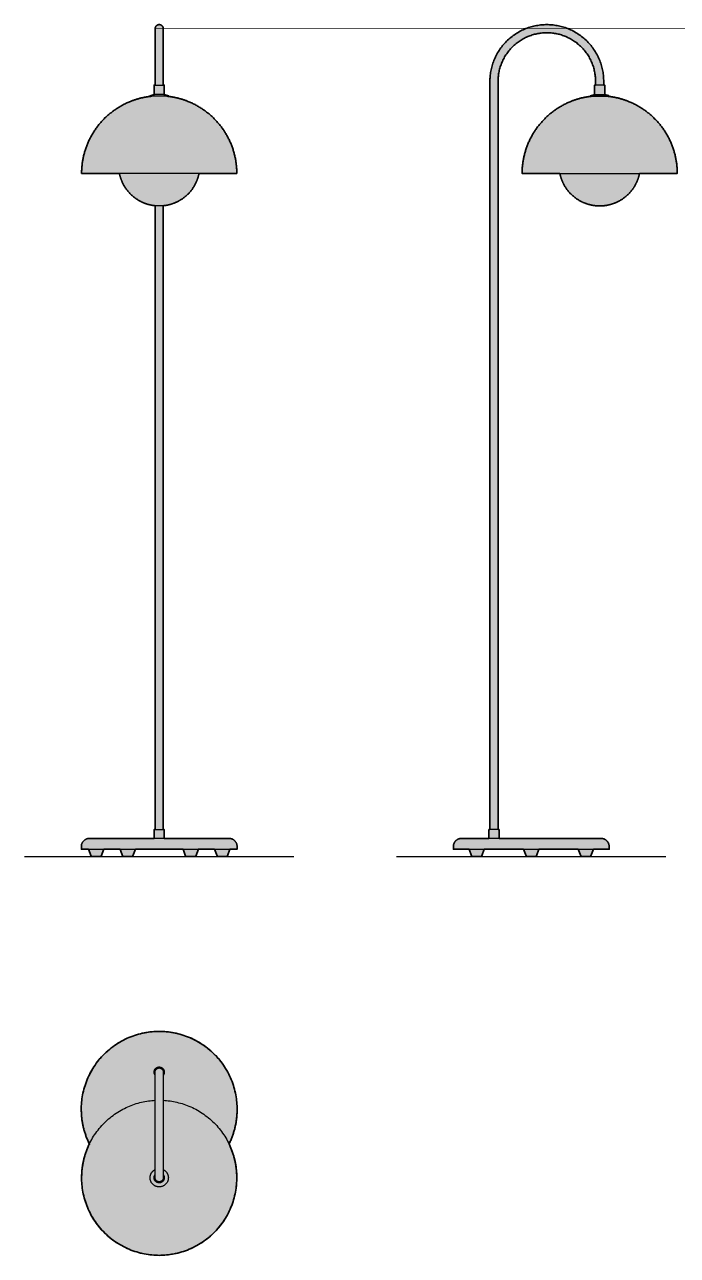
# Model space of a CAD drawing. Header units: millimetres. Extents: x 0 to 963, y -589 to 1228.
import ezdxf

# ---------------------------------------------------------------- set-up
doc = ezdxf.new("R2010")
doc.units = ezdxf.units.MM
doc.layers.add('Blocks', color=7, linetype='Continuous')
doc.layers.add('Blocks$Fill', color=7, linetype='Continuous', true_color=0xffffff)
for name, color, linetype, lineweight, true_color in [('Blocks$Inner', 7, 'Continuous', 25, 0x007f00), ('Blocks$Outline', 7, 'Continuous', 35, 0xff3f3f), ('Groud', 7, 'Continuous', 25, 0x243775)]:
    doc.layers.add(name, color=color, linetype=linetype, lineweight=lineweight, true_color=true_color)

# ---------------------------------------------------------------- blocks, each defined once
blk = doc.blocks.new('Flowerpot VP12 Floor Lamp Top')
at = {"layer": 'Blocks$Fill'}
blk.add_hatch(color=256, dxfattribs=at).paths.add_polyline_path([(77.1, -110.6), (75.6, -107.4), (74.2, -104.3), (72.9, -101.1), (71.7, -97.9), (70.6, -94.6), (69.6, -91.4), (68.8, -88.1), (68, -84.9), (67.3, -81.7), (66.7, -78.5), (66.2, -75.2), (65.8, -72.1), (65.5, -68.9), (65.3, -65.7), (65.2, -62.6), (65.1, -59.5), (65.2, -57), (65.3, -54.4), (65.4, -51.8), (65.6, -49.2), (65.9, -46.6), (66.2, -43.9), (66.6, -41.3), (67.1, -38.6), (67.6, -35.9), (68.2, -33.3), (68.8, -30.6), (69.6, -27.9), (70.4, -25.2), (71.3, -22.5), (72.2, -19.9), (73.2, -17.2), (74.3, -14.6), (75.5, -11.9), (76.7, -9.3), (78, -6.7), (79.4, -4.1), (80.8, -1.6), (82.3, 0.9), (83.9, 3.4), (85.5, 5.8), (87.2, 8.3), (89, 10.6), (90.9, 12.9), (92.8, 15.2), (94.7, 17.5), (96.7, 19.7), (98.8, 21.8), (101, 23.9), (103.1, 25.9), (105.4, 27.8), (107.7, 29.7), (110, 31.6), (112.4, 33.4), (114.8, 35.1), (117.2, 36.7), (119.7, 38.3), (122.2, 39.8), (124.7, 41.2), (127.3, 42.6), (129.9, 43.9), (132.5, 45.1), (135.2, 46.3), (137.8, 47.4), (140.5, 48.4), (143.1, 49.4), (145.8, 50.2), (148.5, 51), (151.2, 51.8), (153.9, 52.4), (156.5, 53), (159.2, 53.5), (161.9, 54), (164.5, 54.4), (167.2, 54.7), (169.8, 55), (172.4, 55.2), (175, 55.4), (177.6, 55.4), (180.1, 55.5), (182.7, 55.4), (185.3, 55.4), (187.9, 55.2), (190.5, 55), (193.1, 54.7), (195.7, 54.4), (198.4, 54), (201.1, 53.5), (203.7, 53), (206.4, 52.4), (209.1, 51.8), (211.8, 51), (214.5, 50.2), (217.1, 49.4), (219.8, 48.4), (222.5, 47.4), (225.1, 46.3), (227.7, 45.1), (230.4, 43.9), (233, 42.6), (235.5, 41.2), (238.1, 39.8), (240.6, 38.3), (243.1, 36.7), (245.5, 35.1), (247.9, 33.4), (250.3, 31.6), (252.6, 29.7), (254.9, 27.8), (257.1, 25.9), (259.3, 23.9), (261.5, 21.8), (263.5, 19.7), (265.6, 17.5), (267.5, 15.2), (269.4, 12.9), (271.3, 10.6), (273, 8.3), (274.7, 5.8), (276.4, 3.4), (278, 0.9), (279.5, -1.6), (280.9, -4.1), (282.3, -6.7), (283.6, -9.3), (284.8, -11.9), (286, -14.6), (287.1, -17.2), (288.1, -19.9), (289, -22.5), (289.9, -25.2), (290.7, -27.9), (291.4, -30.6), (292.1, -33.3), (292.7, -35.9), (293.2, -38.6), (293.7, -41.3), (294.1, -43.9), (294.4, -46.6), (294.7, -49.2), (294.9, -51.8), (295, -54.4), (295.1, -57), (295.1, -59.5), (295.1, -62.6), (295, -65.7), (294.8, -68.9), (294.5, -72), (294.1, -75.2), (293.6, -78.4), (293, -81.7), (292.3, -84.9), (291.5, -88.1), (290.6, -91.4), (289.7, -94.6), (288.6, -97.8), (287.4, -101.1), (286.1, -104.3), (284.7, -107.4), (283.2, -110.6), (284.6, -113.7), (286, -116.8), (287.2, -119.9), (288.3, -123.1), (289.4, -126.2), (290.3, -129.4), (291.2, -132.6), (291.9, -135.7), (292.6, -138.9), (293.1, -142.1), (293.6, -145.2), (294, -148.3), (294.3, -151.4), (294.5, -154.5), (294.6, -157.5), (294.6, -160.5), (294.6, -163.1), (294.5, -165.6), (294.4, -168.2), (294.2, -170.8), (293.9, -173.4), (293.6, -176.1), (293.2, -178.7), (292.7, -181.4), (292.2, -184), (291.6, -186.7), (290.9, -189.4), (290.2, -192), (289.4, -194.7), (288.5, -197.4), (287.6, -200), (286.6, -202.7), (285.5, -205.3), (284.4, -207.9), (283.1, -210.5), (281.8, -213.1), (280.5, -215.7), (279, -218.2), (277.5, -220.7), (276, -223.2), (274.3, -225.6), (272.6, -228), (270.9, -230.4), (269, -232.7), (267.1, -235), (265.2, -237.2), (263.2, -239.4), (261.1, -241.5), (259, -243.6), (256.8, -245.6), (254.6, -247.5), (252.3, -249.4), (250, -251.3), (247.6, -253), (245.2, -254.7), (242.8, -256.4), (240.3, -257.9), (237.8, -259.4), (235.3, -260.9), (232.7, -262.2), (230.1, -263.5), (227.5, -264.8), (224.9, -265.9), (222.3, -267), (219.6, -268), (217, -268.9), (214.3, -269.8), (211.6, -270.6), (209, -271.3), (206.3, -272), (203.6, -272.6), (201, -273.1), (198.3, -273.6), (195.7, -274), (193, -274.3), (190.4, -274.6), (187.8, -274.8), (185.2, -274.9), (182.7, -275), (180.1, -275), (177.6, -275), (175, -274.9), (172.4, -274.8), (169.8, -274.6), (167.2, -274.3), (164.6, -274), (162, -273.6), (159.3, -273.1), (156.6, -272.6), (154, -272), (151.3, -271.3), (148.6, -270.6), (146, -269.8), (143.3, -268.9), (140.6, -268), (138, -267), (135.4, -265.9), (132.7, -264.8), (130.1, -263.5), (127.5, -262.2), (125, -260.9), (122.5, -259.4), (120, -257.9), (117.5, -256.4), (115, -254.7), (112.6, -253), (110.3, -251.3), (108, -249.4), (105.7, -247.5), (103.5, -245.6), (101.3, -243.6), (99.2, -241.5), (97.1, -239.4), (95.1, -237.2), (93.1, -235), (91.2, -232.7), (89.4, -230.4), (87.6, -228), (85.9, -225.6), (84.3, -223.2), (82.7, -220.7), (81.2, -218.2), (79.8, -215.7), (78.4, -213.1), (77.1, -210.5), (75.9, -207.9), (74.8, -205.3), (73.7, -202.7), (72.7, -200), (71.7, -197.4), (70.9, -194.7), (70.1, -192), (69.3, -189.4), (68.7, -186.7), (68.1, -184), (67.5, -181.4), (67.1, -178.7), (66.7, -176.1), (66.4, -173.4), (66.1, -170.8), (65.9, -168.2), (65.8, -165.6), (65.7, -163.1), (65.6, -160.5), (65.7, -157.5), (65.8, -154.5), (66, -151.4), (66.3, -148.3), (66.7, -145.2), (67.1, -142.1), (67.7, -138.9), (68.4, -135.7), (69.1, -132.6), (69.9, -129.4), (70.9, -126.2), (71.9, -123.1), (73.1, -119.9), (74.3, -116.8), (75.7, -113.7)], flags=0)
at = {"layer": 'Blocks$Inner'}
for points, weights, knots in [([(65.1, -59.5), (65.1, 55.5), (180.1, 55.5), (295.1, 55.5), (295.1, -59.5)], [1, 0.707106781187, 1, 0.707106781187, 1], [0, 0, 0, 180.640329, 180.640329, 361.280658, 361.280658, 361.280658]), ([(174.1, -9), (172.6, -7), (172.6, -4.5), (172.6, 3), (180.1, 3), (187.6, 3), (187.6, -4.5), (187.6, -7), (186.2, -9)], [0.857864376254, 0.878679656397, 1, 0.707106781187, 1, 0.707106781187, 1, 0.880826548544, 0.858632546387], [-4.879839, -4.879839, -4.879839, 0, 0, 11.780972, 11.780972, 23.561945, 23.561945, 28.35543, 28.35543, 28.35543]), ([(174.1, -160.5), (174.1, -160.5), (174.1, -82.5), (174.1, -4.5), (174.1, -4.5)], [1, 0.707106781187, 1, 0.707106781187, 1], [1630.487262, 1630.487262, 1630.487262, 1753.009557, 1753.009557, 1875.531852, 1875.531852, 1875.531852]), ([(186.1, -4.5), (186.1, -4.5), (186.1, -82.5), (186.1, -160.5), (186.1, -160.5)], [1, 0.707106781187, 1, 0.707106781187, 1], [1366.593348, 1366.593348, 1366.593348, 1489.115643, 1489.115643, 1611.637937, 1611.637937, 1611.637937]), ([(186.1, -46.2), (294.6, -51.9), (294.6, -160.5), (294.6, -275), (180.1, -275), (65.6, -275), (65.6, -160.5), (65.6, -51.8), (174.2, -46.2)], [0.979301081227, 0.7178503216, 1, 0.707106781187, 1, 0.707106781187, 1, 0.717767292048, 0.979455005064], [-532.529415, -532.529415, -532.529415, -359.414136, -359.414136, -179.707068, -179.707068, 0, 0, 173.166223, 173.166223, 173.166223]), ([(186.2, -148.5), (193.6, -152.2), (193.6, -160.5), (193.6, -174), (180.1, -174), (166.6, -174), (166.6, -160.5), (166.6, -152.3), (174, -148.5)], [0.876157085952, 0.796018752806, 1, 0.707106781187, 1, 0.707106781187, 1, 0.797556034699, 0.874965315935], [-72.80376, -72.80376, -72.80376, -54, -54, -27, -27, 0, 0, 18.662047, 18.662047, 18.662047]), ([(186.1, -156), (187.6, -158), (187.6, -160.5), (187.6, -168), (180.1, -168), (172.6, -168), (172.6, -160.5), (172.6, -158), (174.1, -156)], [0.857864376254, 0.878679656397, 1, 0.707106781187, 1, 0.707106781187, 1, 0.87821963771, 0.857707967809], [-28.441783, -28.441783, -28.441783, -23.561945, -23.561945, -11.780972, -11.780972, 0, 0, 4.898342, 4.898342, 4.898342])]:
    blk.add_rational_spline(points, weights, degree=2, knots=knots, dxfattribs=at)
for points, weights in [([(174.1, -4.5), (174.1, 1.5), (180.1, 1.5)], [1, 0.707113582355, 1]), ([(180.1, 1.5), (186.1, 1.5), (186.1, -4.5)], [1, 0.707113582433, 1]), ([(77.7, -111.7), (65.1, -87.1), (65.1, -59.5)], [0.874965315935, 0.909550746487, 1]), ([(295.1, -59.5), (295.1, -86.4), (283.2, -110.6)], [1, 0.91163542605, 0.876589245479]), ([(180.1, -166.5), (174.1, -166.5), (174.1, -160.5)], [1, 0.707113582354, 1]), ([(186.1, -160.5), (186.1, -166.5), (180.1, -166.5)], [1, 0.707113582431, 1])]:
    blk.add_rational_spline(points, weights, degree=2, dxfattribs=at)
at = {"layer": 'Blocks$Outline'}
for points, weights, knots in [([(77.1, -110.6), (65.1, -86.5), (65.1, -59.5), (65.1, 55.5), (180.1, 55.5), (295.1, 55.5), (295.1, -59.5), (295.1, -86.4), (283.2, -110.6)], [0.876533764282, 0.911565439425, 1, 0.707106781187, 1, 0.707106781187, 1, 0.91163542605, 0.876589245479], [-54.541543, -54.541543, -54.541543, 0, 0, 180.640329, 180.640329, 361.280658, 361.280658, 415.779038, 415.779038, 415.779038]), ([(283.2, -110.6), (294.6, -134.3), (294.6, -160.5), (294.6, -275), (180.1, -275), (65.6, -275), (65.6, -160.5), (65.6, -134.3), (77.1, -110.6)], [0.877832728165, 0.91318246627, 1, 0.707106781187, 1, 0.707106781187, 1, 0.913178039519, 0.877829123394], [-412.681755, -412.681755, -412.681755, -359.414136, -359.414136, -179.707068, -179.707068, 0, 0, 53.270335, 53.270335, 53.270335])]:
    blk.add_rational_spline(points, weights, degree=2, knots=knots, dxfattribs=at)
blk = doc.blocks.new('Flowerpot VP12 Floor Lamp Side')
at = {"layer": 'Blocks$Fill', "extrusion": (0, 0, -1)}
blk.add_hatch(color=256, dxfattribs=at).paths.add_polyline_path([(-305.6, 1143.5), (-305.6, 1145.4), (-305.6, 1147.2), (-305.5, 1149.1), (-305.3, 1151), (-305.1, 1153), (-304.9, 1154.9), (-304.6, 1156.8), (-304.2, 1158.8), (-303.9, 1160.7), (-303.4, 1162.7), (-302.9, 1164.7), (-302.4, 1166.6), (-301.8, 1168.6), (-301.2, 1170.5), (-300.5, 1172.5), (-299.8, 1174.4), (-299, 1176.4), (-298.1, 1178.3), (-297.2, 1180.2), (-296.3, 1182.1), (-295.3, 1184), (-294.2, 1185.8), (-293.1, 1187.7), (-292, 1189.5), (-290.8, 1191.3), (-289.5, 1193), (-288.2, 1194.7), (-286.9, 1196.4), (-285.5, 1198.1), (-284, 1199.7), (-282.6, 1201.3), (-281, 1202.9), (-279.5, 1204.4), (-277.9, 1205.9), (-276.3, 1207.3), (-274.6, 1208.7), (-272.9, 1210.1), (-271.2, 1211.4), (-269.4, 1212.6), (-267.6, 1213.8), (-265.8, 1215), (-264, 1216.1), (-262.1, 1217.1), (-260.2, 1218.1), (-258.3, 1219.1), (-256.4, 1220), (-254.5, 1220.8), (-252.6, 1221.6), (-250.6, 1222.3), (-248.7, 1223), (-246.7, 1223.7), (-244.8, 1224.3), (-242.8, 1224.8), (-240.8, 1225.3), (-238.9, 1225.7), (-236.9, 1226.1), (-235, 1226.4), (-233, 1226.7), (-231.1, 1227), (-229.2, 1227.2), (-227.3, 1227.3), (-225.4, 1227.4), (-223.5, 1227.5), (-221.6, 1227.5), (-219.8, 1227.5), (-217.9, 1227.4), (-216, 1227.3), (-214.1, 1227.2), (-212.2, 1227), (-210.3, 1226.7), (-208.3, 1226.4), (-206.4, 1226.1), (-204.4, 1225.7), (-202.5, 1225.3), (-200.5, 1224.8), (-198.5, 1224.3), (-196.6, 1223.7), (-194.6, 1223), (-192.7, 1222.3), (-190.7, 1221.6), (-188.8, 1220.8), (-186.9, 1220), (-185, 1219.1), (-183.1, 1218.1), (-181.2, 1217.1), (-179.3, 1216.1), (-177.5, 1215), (-175.7, 1213.8), (-173.9, 1212.6), (-172.1, 1211.4), (-170.4, 1210.1), (-168.7, 1208.7), (-167, 1207.3), (-165.4, 1205.9), (-163.8, 1204.4), (-162.3, 1202.9), (-160.7, 1201.3), (-159.3, 1199.7), (-157.8, 1198.1), (-156.4, 1196.4), (-155.1, 1194.7), (-153.8, 1193), (-152.5, 1191.3), (-151.3, 1189.5), (-150.2, 1187.7), (-149.1, 1185.8), (-148, 1184), (-147, 1182.1), (-146.1, 1180.2), (-145.2, 1178.3), (-144.3, 1176.4), (-143.5, 1174.4), (-142.8, 1172.5), (-142.1, 1170.5), (-141.5, 1168.6), (-140.9, 1166.6), (-140.4, 1164.7), (-139.9, 1162.7), (-139.4, 1160.7), (-139.1, 1158.8), (-138.7, 1156.8), (-138.4, 1154.9), (-138.2, 1153), (-138, 1151), (-137.8, 1149.1), (-137.7, 1147.2), (-137.7, 1145.4), (-137.6, 1143.5), (-137.6, 39.5), (-136.5, 39.5), (-136.2, 39.5), (-136.2, 39.5), (-136.2, 39.5), (-136.2, 39.5), (-136.2, 39.5), (-136.2, 39.5), (-136.2, 39.5), (-136.2, 39.5), (-136.2, 26.5), (-105.5, 26.5), (-98, 26.5), (-96.2, 26.5), (-95.8, 26.5), (-95.7, 26.5), (-95.7, 26.5), (-95.7, 26.5), (-95.7, 26.5), (-95.7, 26.5), (-95.4, 26.5), (-95.1, 26.5), (-94.8, 26.5), (-94.6, 26.5), (-94.3, 26.4), (-94, 26.4), (-93.7, 26.3), (-93.5, 26.3), (-93.2, 26.2), (-92.9, 26.2), (-92.6, 26.1), (-92.3, 26), (-92.1, 26), (-91.8, 25.9), (-91.5, 25.8), (-91.2, 25.7), (-91, 25.5), (-90.7, 25.4), (-90.4, 25.3), (-90.1, 25.2), (-89.9, 25), (-89.6, 24.9), (-89.3, 24.7), (-89.1, 24.5), (-88.8, 24.4), (-88.6, 24.2), (-88.3, 24), (-88.1, 23.8), (-87.8, 23.6), (-87.6, 23.4), (-87.4, 23.2), (-87.2, 23), (-86.9, 22.8), (-86.7, 22.5), (-86.5, 22.3), (-86.3, 22.1), (-86.1, 21.8), (-86, 21.6), (-85.8, 21.3), (-85.6, 21.1), (-85.4, 20.8), (-85.3, 20.5), (-85.1, 20.3), (-85, 20), (-84.9, 19.7), (-84.7, 19.5), (-84.6, 19.2), (-84.5, 18.9), (-84.4, 18.6), (-84.3, 18.4), (-84.2, 18.1), (-84.1, 17.8), (-84, 17.5), (-84, 17.2), (-83.9, 17), (-83.9, 16.7), (-83.8, 16.4), (-83.8, 16.1), (-83.7, 15.9), (-83.7, 15.6), (-83.7, 15.3), (-83.7, 15), (-83.7, 14.8), (-83.7, 14.5), (-83.7, 10.5), (-83.7, 10.5), (-83.7, 10.5), (-83.7, 10.5), (-83.7, 10.5), (-83.7, 10.5), (-84, 10.5), (-85, 10.5), (-89.2, 10.5), (-106.9, 10.5), (-110.5, 0.7), (-110.5, 0.6), (-110.5, 0.6), (-110.5, 0.6), (-110.5, 0.6), (-110.5, 0.5), (-110.6, 0.5), (-110.6, 0.5), (-110.6, 0.5), (-110.6, 0.4), (-110.6, 0.4), (-110.6, 0.4), (-110.6, 0.4), (-110.7, 0.4), (-110.7, 0.3), (-110.7, 0.3), (-110.7, 0.3), (-110.7, 0.3), (-110.8, 0.3), (-110.8, 0.2), (-110.8, 0.2), (-110.8, 0.2), (-110.8, 0.2), (-110.9, 0.2), (-110.9, 0.2), (-110.9, 0.2), (-110.9, 0.1), (-110.9, 0.1), (-111, 0.1), (-111, 0.1), (-111, 0.1), (-111, 0.1), (-111, 0.1), (-111.1, 0.1), (-111.1, 0.1), (-111.1, 0.1), (-111.1, 0), (-111.2, 0), (-111.2, 0), (-111.2, 0), (-111.2, 0), (-111.3, 0), (-111.3, 0), (-111.3, 0), (-111.3, 0), (-111.4, 0), (-111.4, 0), (-111.4, 0), (-111.4, 0), (-124.8, 0), (-124.8, 0), (-124.8, 0), (-124.9, 0), (-124.9, 0), (-124.9, 0), (-124.9, 0), (-125, 0), (-125, 0), (-125, 0), (-125, 0), (-125.1, 0), (-125.1, 0), (-125.1, 0.1), (-125.1, 0.1), (-125.2, 0.1), (-125.2, 0.1), (-125.2, 0.1), (-125.2, 0.1), (-125.2, 0.1), (-125.3, 0.1), (-125.3, 0.1), (-125.3, 0.1), (-125.3, 0.2), (-125.3, 0.2), (-125.4, 0.2), (-125.4, 0.2), (-125.4, 0.2), (-125.4, 0.2), (-125.4, 0.2), (-125.5, 0.3), (-125.5, 0.3), (-125.5, 0.3), (-125.5, 0.3), (-125.5, 0.3), (-125.6, 0.4), (-125.6, 0.4), (-125.6, 0.4), (-125.6, 0.4), (-125.6, 0.4), (-125.6, 0.5), (-125.7, 0.5), (-125.7, 0.5), (-125.7, 0.5), (-125.7, 0.6), (-125.7, 0.6), (-125.7, 0.6), (-125.7, 0.6), (-125.7, 0.7), (-129.3, 10.5), (-187.4, 10.5), (-191, 0.7), (-191, 0.6), (-191, 0.6), (-191, 0.6), (-191.1, 0.6), (-191.1, 0.6), (-191.1, 0.6), (-191.1, 0.5), (-191.1, 0.5), (-191.1, 0.5), (-191.1, 0.5), (-191.1, 0.5), (-191.1, 0.5), (-191.1, 0.4), (-191.1, 0.4), (-191.2, 0.4), (-191.2, 0.4), (-191.2, 0.4), (-191.2, 0.4), (-191.2, 0.4), (-191.2, 0.3), (-191.2, 0.3), (-191.2, 0.3), (-191.3, 0.3), (-191.3, 0.3), (-191.3, 0.3), (-191.3, 0.3), (-191.3, 0.2), (-191.3, 0.2), (-191.3, 0.2), (-191.4, 0.2), (-191.4, 0.2), (-191.4, 0.2), (-191.4, 0.2), (-191.4, 0.2), (-191.4, 0.1), (-191.5, 0.1), (-191.5, 0.1), (-191.5, 0.1), (-191.5, 0.1), (-191.5, 0.1), (-191.5, 0.1), (-191.6, 0.1), (-191.6, 0.1), (-191.6, 0.1), (-191.6, 0.1), (-191.6, 0.1), (-191.7, 0), (-191.7, 0), (-191.7, 0), (-191.7, 0), (-191.7, 0), (-191.7, 0), (-191.8, 0), (-191.8, 0), (-191.8, 0), (-191.8, 0), (-191.8, 0), (-191.9, 0), (-191.9, 0), (-191.9, 0), (-191.9, 0), (-191.9, 0), (-191.9, 0), (-192, 0), (-192, 0), (-205.3, 0), (-205.3, 0), (-205.3, 0), (-205.4, 0), (-205.4, 0), (-205.4, 0), (-205.4, 0), (-205.4, 0), (-205.5, 0), (-205.5, 0), (-205.5, 0), (-205.5, 0), (-205.5, 0), (-205.6, 0), (-205.6, 0), (-205.6, 0), (-205.6, 0), (-205.6, 0), (-205.6, 0), (-205.7, 0.1), (-205.7, 0.1), (-205.7, 0.1), (-205.7, 0.1), (-205.7, 0.1), (-205.8, 0.1), (-205.8, 0.1), (-205.8, 0.1), (-205.8, 0.1), (-205.8, 0.1), (-205.8, 0.1), (-205.9, 0.1), (-205.9, 0.2), (-205.9, 0.2), (-205.9, 0.2), (-205.9, 0.2), (-205.9, 0.2), (-206, 0.2), (-206, 0.2), (-206, 0.2), (-206, 0.3), (-206, 0.3), (-206, 0.3), (-206, 0.3), (-206.1, 0.3), (-206.1, 0.3), (-206.1, 0.3), (-206.1, 0.4), (-206.1, 0.4), (-206.1, 0.4), (-206.1, 0.4), (-206.1, 0.4), (-206.2, 0.4), (-206.2, 0.4), (-206.2, 0.5), (-206.2, 0.5), (-206.2, 0.5), (-206.2, 0.5), (-206.2, 0.5), (-206.2, 0.5), (-206.2, 0.6), (-206.2, 0.6), (-206.2, 0.6), (-206.3, 0.6), (-206.3, 0.6), (-206.3, 0.6), (-206.3, 0.7), (-209.9, 10.5), (-268, 10.5), (-271.6, 0.7), (-271.6, 0.6), (-271.6, 0.6), (-271.6, 0.6), (-271.6, 0.6), (-271.6, 0.5), (-271.6, 0.5), (-271.6, 0.5), (-271.7, 0.5), (-271.7, 0.4), (-271.7, 0.4), (-271.7, 0.4), (-271.7, 0.4), (-271.7, 0.4), (-271.8, 0.3), (-271.8, 0.3), (-271.8, 0.3), (-271.8, 0.3), (-271.8, 0.3), (-271.9, 0.2), (-271.9, 0.2), (-271.9, 0.2), (-271.9, 0.2), (-271.9, 0.2), (-272, 0.2), (-272, 0.2), (-272, 0.1), (-272, 0.1), (-272, 0.1), (-272.1, 0.1), (-272.1, 0.1), (-272.1, 0.1), (-272.1, 0.1), (-272.1, 0.1), (-272.2, 0.1), (-272.2, 0.1), (-272.2, 0), (-272.2, 0), (-272.3, 0), (-272.3, 0), (-272.3, 0), (-272.3, 0), (-272.4, 0), (-272.4, 0), (-272.4, 0), (-272.4, 0), (-272.5, 0), (-272.5, 0), (-272.5, 0), (-285.9, 0), (-285.9, 0), (-285.9, 0), (-285.9, 0), (-286, 0), (-286, 0), (-286, 0), (-286, 0), (-286.1, 0), (-286.1, 0), (-286.1, 0), (-286.1, 0), (-286.2, 0), (-286.2, 0.1), (-286.2, 0.1), (-286.2, 0.1), (-286.3, 0.1), (-286.3, 0.1), (-286.3, 0.1), (-286.3, 0.1), (-286.3, 0.1), (-286.4, 0.1), (-286.4, 0.1), (-286.4, 0.2), (-286.4, 0.2), (-286.4, 0.2), (-286.5, 0.2), (-286.5, 0.2), (-286.5, 0.2), (-286.5, 0.2), (-286.5, 0.3), (-286.6, 0.3), (-286.6, 0.3), (-286.6, 0.3), (-286.6, 0.3), (-286.6, 0.4), (-286.7, 0.4), (-286.7, 0.4), (-286.7, 0.4), (-286.7, 0.4), (-286.7, 0.5), (-286.7, 0.5), (-286.7, 0.5), (-286.8, 0.5), (-286.8, 0.6), (-286.8, 0.6), (-286.8, 0.6), (-286.8, 0.6), (-286.8, 0.7), (-290.4, 10.5), (-308.1, 10.5), (-312.3, 10.5), (-313.3, 10.5), (-313.6, 10.5), (-313.6, 10.5), (-313.6, 10.5), (-313.6, 10.5), (-313.6, 10.5), (-313.6, 10.5), (-313.6, 14.5), (-313.6, 14.8), (-313.6, 15), (-313.6, 15.3), (-313.6, 15.6), (-313.6, 15.9), (-313.5, 16.1), (-313.5, 16.4), (-313.4, 16.7), (-313.4, 17), (-313.3, 17.2), (-313.3, 17.5), (-313.2, 17.8), (-313.1, 18.1), (-313, 18.4), (-312.9, 18.6), (-312.8, 18.9), (-312.7, 19.2), (-312.6, 19.5), (-312.4, 19.7), (-312.3, 20), (-312.2, 20.3), (-312, 20.5), (-311.9, 20.8), (-311.7, 21.1), (-311.5, 21.3), (-311.3, 21.6), (-311.2, 21.8), (-311, 22.1), (-310.8, 22.3), (-310.6, 22.5), (-310.4, 22.8), (-310.1, 23), (-309.9, 23.2), (-309.7, 23.4), (-309.5, 23.6), (-309.2, 23.8), (-309, 24), (-308.7, 24.2), (-308.5, 24.4), (-308.2, 24.5), (-308, 24.7), (-307.7, 24.9), (-307.4, 25), (-307.2, 25.2), (-306.9, 25.3), (-306.6, 25.4), (-306.3, 25.5), (-306.1, 25.7), (-305.8, 25.8), (-305.5, 25.9), (-305.2, 26), (-305, 26), (-304.7, 26.1), (-304.4, 26.2), (-304.1, 26.2), (-303.8, 26.3), (-303.6, 26.3), (-303.3, 26.4), (-303, 26.4), (-302.7, 26.5), (-302.5, 26.5), (-302.2, 26.5), (-301.9, 26.5), (-301.6, 26.5), (-301.6, 26.5), (-301.6, 26.5), (-301.6, 26.5), (-301.5, 26.5), (-301.2, 26.5), (-299.9, 26.5), (-294.4, 26.5), (-271.5, 26.5), (-198.6, 26.5), (-151.1, 26.5), (-151.1, 39.5), (-151.1, 39.5), (-151.1, 39.5), (-151.1, 39.5), (-151.1, 39.5), (-151.1, 39.5), (-151.1, 39.5), (-151.1, 39.5), (-150.8, 39.5), (-149.6, 39.5), (-149.6, 1143.5), (-149.7, 1145.1), (-149.7, 1146.7), (-149.8, 1148.3), (-149.9, 1150), (-150.1, 1151.6), (-150.3, 1153.3), (-150.6, 1154.9), (-150.9, 1156.6), (-151.2, 1158.3), (-151.6, 1160), (-152, 1161.6), (-152.4, 1163.3), (-152.9, 1165), (-153.5, 1166.7), (-154.1, 1168.3), (-154.7, 1170), (-155.4, 1171.7), (-156.1, 1173.3), (-156.9, 1174.9), (-157.7, 1176.6), (-158.6, 1178.2), (-159.5, 1179.8), (-160.4, 1181.3), (-161.4, 1182.9), (-162.4, 1184.4), (-163.5, 1185.9), (-164.6, 1187.4), (-165.8, 1188.9), (-166.9, 1190.3), (-168.2, 1191.7), (-169.4, 1193.1), (-170.7, 1194.4), (-172.1, 1195.7), (-173.4, 1197), (-174.8, 1198.2), (-176.3, 1199.4), (-177.7, 1200.5), (-179.2, 1201.7), (-180.7, 1202.7), (-182.3, 1203.8), (-183.8, 1204.8), (-185.4, 1205.7), (-187, 1206.6), (-188.6, 1207.5), (-190.2, 1208.3), (-191.8, 1209), (-193.5, 1209.8), (-195.1, 1210.4), (-196.8, 1211.1), (-198.5, 1211.7), (-200.2, 1212.2), (-201.8, 1212.7), (-203.5, 1213.2), (-205.2, 1213.6), (-206.9, 1214), (-208.5, 1214.3), (-210.2, 1214.6), (-211.9, 1214.8), (-213.5, 1215), (-215.2, 1215.2), (-216.8, 1215.3), (-218.4, 1215.4), (-220.1, 1215.5), (-221.6, 1215.5), (-223.2, 1215.5), (-224.9, 1215.4), (-226.5, 1215.3), (-228.1, 1215.2), (-229.8, 1215), (-231.4, 1214.8), (-233.1, 1214.6), (-234.8, 1214.3), (-236.4, 1214), (-238.1, 1213.6), (-239.8, 1213.2), (-241.5, 1212.7), (-243.1, 1212.2), (-244.8, 1211.7), (-246.5, 1211.1), (-248.2, 1210.4), (-249.8, 1209.8), (-251.5, 1209), (-253.1, 1208.3), (-254.7, 1207.5), (-256.3, 1206.6), (-257.9, 1205.7), (-259.5, 1204.8), (-261, 1203.8), (-262.6, 1202.7), (-264.1, 1201.7), (-265.6, 1200.5), (-267, 1199.4), (-268.5, 1198.2), (-269.9, 1197), (-271.2, 1195.7), (-272.6, 1194.4), (-273.9, 1193.1), (-275.1, 1191.7), (-276.4, 1190.3), (-277.5, 1188.9), (-278.7, 1187.4), (-279.8, 1185.9), (-280.9, 1184.4), (-281.9, 1182.9), (-282.9, 1181.3), (-283.8, 1179.8), (-284.7, 1178.2), (-285.6, 1176.6), (-286.4, 1174.9), (-287.2, 1173.3), (-287.9, 1171.7), (-288.6, 1170), (-289.2, 1168.3), (-289.8, 1166.7), (-290.4, 1165), (-290.9, 1163.3), (-291.3, 1161.6), (-291.7, 1160), (-292.1, 1158.3), (-292.4, 1156.6), (-292.7, 1154.9), (-293, 1153.3), (-293.2, 1151.6), (-293.4, 1150), (-293.5, 1148.3), (-293.6, 1146.7), (-293.6, 1145.1), (-293.6, 1143.5), (-293.6, 1138.3), (-292.5, 1138.3), (-292.2, 1138.3), (-292.2, 1138.3), (-292.2, 1138.3), (-292.2, 1138.3), (-292.2, 1138.3), (-292.2, 1138.3), (-292.2, 1138.3), (-292.2, 1138.3), (-292.2, 1124.3), (-292.2, 1124.3), (-292.2, 1124.3), (-292.2, 1124.3), (-292.2, 1124.3), (-292.2, 1124.3), (-292.2, 1124.3), (-292.2, 1124.3), (-292.2, 1124.3), (-292.4, 1124.3), (-286.2, 1122.6), (-286.2, 1121.8), (-286.2, 1121.8), (-286.2, 1121.8), (-286.2, 1121.8), (-286.2, 1121.8), (-286.2, 1121.8), (-286.2, 1121.8), (-286.3, 1121.8), (-286.7, 1121.8), (-288.5, 1121.8), (-284.7, 1121.4), (-280.8, 1120.8), (-276.9, 1120.1), (-273, 1119.2), (-271.1, 1118.8), (-269.1, 1118.2), (-267.2, 1117.7), (-265.3, 1117.1), (-263.3, 1116.5), (-261.4, 1115.8), (-259.4, 1115.1), (-257.5, 1114.3), (-254.9, 1113.3), (-252.2, 1112.1), (-249.6, 1110.9), (-247.1, 1109.6), (-244.5, 1108.2), (-242, 1106.8), (-239.5, 1105.3), (-237, 1103.7), (-234.6, 1102.1), (-232.2, 1100.4), (-229.8, 1098.6), (-227.5, 1096.8), (-225.2, 1094.9), (-223, 1092.9), (-220.8, 1090.9), (-218.7, 1088.8), (-216.6, 1086.7), (-214.6, 1084.5), (-212.7, 1082.3), (-210.8, 1080), (-208.9, 1077.7), (-207.2, 1075.4), (-205.5, 1073), (-203.8, 1070.5), (-202.2, 1068.1), (-200.7, 1065.6), (-199.3, 1063), (-197.9, 1060.5), (-196.6, 1057.9), (-195.4, 1055.3), (-194.3, 1052.7), (-193.2, 1050), (-192.2, 1047.4), (-191.2, 1044.7), (-190.4, 1042), (-189.6, 1039.4), (-188.8, 1036.7), (-188.2, 1034), (-187.6, 1031.4), (-187.1, 1028.7), (-186.6, 1026.1), (-186.2, 1023.4), (-185.9, 1020.8), (-185.6, 1018.2), (-185.4, 1015.6), (-185.3, 1013), (-185.2, 1010.4), (-185.2, 1007.9), (-185.2, 1007.9), (-185.2, 1007.9), (-185.2, 1007.9), (-185.2, 1007.9), (-185.3, 1007.9), (-185.9, 1007.9), (-188.4, 1007.9), (-199, 1007.9), (-240.9, 1007.9), (-241.1, 1006.6), (-241.4, 1005.3), (-241.8, 1004.1), (-242.1, 1002.8), (-242.5, 1001.6), (-242.9, 1000.3), (-243.4, 999), (-243.9, 997.8), (-244.4, 996.4), (-245, 995), (-245.7, 993.7), (-246.4, 992.3), (-247.1, 991), (-247.8, 989.6), (-248.6, 988.3), (-249.4, 987), (-250.3, 985.8), (-251.2, 984.5), (-252.1, 983.3), (-253.1, 982.1), (-254.1, 980.9), (-255.1, 979.7), (-256.1, 978.6), (-257.2, 977.4), (-258.3, 976.4), (-259.5, 975.3), (-260.6, 974.3), (-261.8, 973.3), (-263, 972.3), (-264.3, 971.4), (-265.5, 970.5), (-266.8, 969.7), (-268.1, 968.8), (-269.4, 968), (-270.8, 967.3), (-272.1, 966.6), (-273.4, 965.9), (-274.8, 965.3), (-276.2, 964.7), (-277.6, 964.1), (-279, 963.6), (-280.3, 963.1), (-281.7, 962.6), (-283.1, 962.2), (-284.5, 961.8), (-285.9, 961.5), (-287.3, 961.1), (-288.7, 960.9), (-290.1, 960.6), (-291.5, 960.4), (-292.9, 960.3), (-294.3, 960.1), (-295.6, 960), (-297, 959.9), (-298.3, 959.9), (-299.6, 959.9), (-301, 959.9), (-302.3, 959.9), (-303.7, 960), (-305, 960.1), (-306.4, 960.3), (-307.8, 960.4), (-309.2, 960.6), (-310.6, 960.9), (-312, 961.1), (-313.4, 961.5), (-314.8, 961.8), (-316.2, 962.2), (-317.6, 962.6), (-319, 963.1), (-320.3, 963.6), (-321.7, 964.1), (-323.1, 964.7), (-324.5, 965.3), (-325.9, 965.9), (-327.2, 966.6), (-328.5, 967.3), (-329.9, 968), (-331.2, 968.8), (-332.5, 969.7), (-333.8, 970.5), (-335, 971.4), (-336.3, 972.3), (-337.5, 973.3), (-338.7, 974.3), (-339.8, 975.3), (-341, 976.4), (-342.1, 977.4), (-343.2, 978.6), (-344.2, 979.7), (-345.2, 980.9), (-346.2, 982.1), (-347.2, 983.3), (-348.1, 984.5), (-349, 985.8), (-349.9, 987), (-350.7, 988.3), (-351.5, 989.6), (-352.2, 991), (-352.9, 992.3), (-353.6, 993.7), (-354.3, 995), (-354.9, 996.4), (-355.4, 997.8), (-355.9, 999), (-356.4, 1000.3), (-356.8, 1001.6), (-357.2, 1002.8), (-357.5, 1004.1), (-357.9, 1005.3), (-358.2, 1006.6), (-358.4, 1007.9), (-400.3, 1007.9), (-410.9, 1007.9), (-413.4, 1007.9), (-414, 1007.9), (-414.1, 1007.9), (-414.1, 1007.9), (-414.1, 1007.9), (-414.1, 1007.9), (-414.1, 1007.9), (-414.1, 1010.4), (-414, 1013), (-413.9, 1015.6), (-413.7, 1018.2), (-413.4, 1020.8), (-413.1, 1023.4), (-412.7, 1026.1), (-412.2, 1028.7), (-411.7, 1031.4), (-411.1, 1034), (-410.5, 1036.7), (-409.7, 1039.4), (-408.9, 1042), (-408.1, 1044.7), (-407.1, 1047.4), (-406.1, 1050), (-405, 1052.7), (-403.9, 1055.3), (-402.7, 1057.9), (-401.4, 1060.5), (-400, 1063), (-398.6, 1065.6), (-397.1, 1068.1), (-395.5, 1070.5), (-393.8, 1073), (-392.1, 1075.4), (-390.4, 1077.7), (-388.5, 1080), (-386.6, 1082.3), (-384.7, 1084.5), (-382.7, 1086.7), (-380.6, 1088.8), (-378.5, 1090.9), (-376.3, 1092.9), (-374.1, 1094.9), (-371.8, 1096.8), (-369.5, 1098.6), (-367.1, 1100.4), (-364.7, 1102.1), (-362.3, 1103.7), (-359.8, 1105.3), (-357.3, 1106.8), (-354.8, 1108.2), (-352.2, 1109.6), (-349.7, 1110.9), (-347.1, 1112.1), (-344.4, 1113.3), (-341.8, 1114.3), (-339.9, 1115.1), (-337.9, 1115.8), (-336, 1116.5), (-334, 1117.1), (-332.1, 1117.7), (-330.2, 1118.2), (-328.2, 1118.8), (-326.3, 1119.2), (-322.4, 1120.1), (-318.5, 1120.8), (-314.6, 1121.4), (-310.8, 1121.8), (-312.6, 1121.8), (-313, 1121.8), (-313.1, 1121.8), (-313.1, 1121.8), (-313.1, 1121.8), (-313.1, 1121.8), (-313.1, 1121.8), (-313.1, 1121.8), (-313.1, 1121.8), (-313.1, 1122.6), (-306.9, 1124.3), (-307.1, 1124.3), (-307.1, 1124.3), (-307.1, 1124.3), (-307.1, 1124.3), (-307.1, 1124.3), (-307.1, 1124.3), (-307.1, 1124.3), (-307.1, 1124.3), (-307.1, 1124.3), (-307.1, 1138.3), (-307.1, 1138.3), (-307.1, 1138.3), (-307.1, 1138.3), (-307.1, 1138.3), (-307.1, 1138.3), (-307.1, 1138.3), (-307.1, 1138.3), (-306.8, 1138.3), (-305.6, 1138.3)], flags=0)
at = {"layer": 'Blocks$Inner'}
for p, q in [((292.4, 1124.3), (286.1, 1122.6)), ((286.1, 1122.6), (286.1, 1121.8)), ((111.4, 0), (124.8, 0)), ((272.5, 0), (285.9, 0))]:
    blk.add_line(p, q, dxfattribs=at)
for points, weights, degree, knots in [([(305.6, 1143.5), (305.6, 1227.5), (221.6, 1227.5), (137.6, 1227.5), (137.6, 1143.5)], [1, 0.707106781187, 1, 0.707106781187, 1], 2, [19.054057, 19.054057, 19.054057, 141.57617, 141.57617, 264.098284, 264.098284, 264.098284]), ([(149.6, 1143.5), (149.6, 1173.3), (170.7, 1194.4), (191.8, 1215.5), (221.6, 1215.5), (251.5, 1215.5), (272.6, 1194.4), (293.6, 1173.3), (293.6, 1143.5)], [1, 0.853553390593, 0.853553390593, 0.853553390593, 1, 0.853553390593, 0.853553390593, 0.853553390593, 1], 2, [1229.054057, 1229.054057, 1229.054057, 1288.70081, 1288.70081, 1348.347563, 1348.347563, 1407.994316, 1407.994316, 1467.641069, 1467.641069, 1467.641069]), ([(307.1, 1138.3), (307.1, 1138.3), (299.6, 1138.3), (292.1, 1138.3), (292.1, 1138.3)], [1, 0.707106781187, 1, 0.707106781187, 1], 2, [199.590697, 199.590697, 199.590697, 211.371669, 211.371669, 223.152642, 223.152642, 223.152642]), ([(288.5, 1121.8), (272.5, 1120.3), (257.5, 1114.3), (235.5, 1105.6), (218.7, 1088.8), (201.9, 1072.1), (193.2, 1050), (185.1, 1029.7), (185.1, 1007.9)], [0.963047974812, 0.916868300465, 0.890165044864, 0.853553393152, 0.853553393152, 0.853553393152, 0.890165044864, 0.926776696576, 1], 2, [11.82141, 11.82141, 11.82141, 43.680264, 43.680264, 91.107703, 91.107703, 138.535142, 138.535142, 182.215406, 182.215406, 182.215406]), ([(313.1, 1122.6), (313.1, 1122.6), (299.6, 1122.6), (286.1, 1122.6), (286.1, 1122.6)], [1, 0.707106781187, 1, 0.707106781187, 1], 2, [56.8, 56.8, 56.8, 83.8, 83.8, 110.8, 110.8, 110.8]), ([(286.1, 1121.8), (286.1, 1121.8), (299.6, 1121.8), (313.1, 1121.8), (313.1, 1121.8)], [1, 0.707106781187, 1, 0.707106781187, 1], 2, [111.8, 111.8, 111.8, 138.8, 138.8, 165.8, 165.8, 165.8]), ([(292.1, 1124.3), (292.1, 1124.3), (299.6, 1124.3), (307.1, 1124.3), (307.1, 1124.3)], [1, 0.707106781187, 1, 0.707106781187, 1], 2, [237.152642, 237.152642, 237.152642, 248.933614, 248.933614, 260.714587, 260.714587, 260.714587]), ([(414.1, 1007.9), (414.1, 1029.7), (406.1, 1050), (397.4, 1072.1), (380.6, 1088.8), (363.8, 1105.6), (341.8, 1114.3), (326.8, 1120.3), (310.8, 1121.8)], [1, 0.926776696576, 0.890165044864, 0.853553393152, 0.853553393152, 0.853553393152, 0.890165044864, 0.916868300465, 0.963047974812], 2, [541.629542, 541.629542, 541.629542, 585.309806, 585.309806, 632.737245, 632.737245, 680.164684, 680.164684, 712.023538, 712.023538, 712.023538]), ([(185.1, 1007.9), (185.1, 1007.9), (299.6, 1007.9), (414.1, 1007.9), (414.1, 1007.9)], [1, 0.707106781187, 1, 0.707106781187, 1], 2, [182.215406, 182.215406, 182.215406, 361.922474, 361.922474, 541.629542, 541.629542, 541.629542]), ([(240.9, 1007.9), (241.9, 1002.7), (243.9, 997.8), (248.4, 986.2), (257.2, 977.4), (266, 968.7), (277.6, 964.1), (288.2, 959.9), (299.6, 959.9)], [0.930688033363, 0.90669496307, 0.890165042945, 0.853553390593, 0.853553390593, 0.853553390593, 0.890165042945, 0.926776695297, 1], 2, [12.554892, 12.554892, 12.554892, 22.889228, 22.889228, 47.742042, 47.742042, 72.594856, 72.594856, 95.484084, 95.484084, 95.484084]), ([(299.6, 959.9), (311.1, 959.9), (321.7, 964.1), (333.3, 968.7), (342.1, 977.4), (350.9, 986.2), (355.4, 997.8), (357.4, 1002.7), (358.4, 1007.9)], [1, 0.926776695297, 0.890165042945, 0.853553390593, 0.853553390593, 0.853553390593, 0.890165042945, 0.90669496307, 0.930688033363], 2, [95.484084, 95.484084, 95.484084, 118.373313, 118.373313, 143.226126, 143.226126, 168.07894, 168.07894, 178.413276, 178.413276, 178.413276]), ([(151.1, 39.5), (151.1, 39.5), (143.6, 39.5), (136.1, 39.5), (136.1, 39.5)], [1, 0.707106781187, 1, 0.707106781187, 1], 2, [13, 13, 13, 24.780972, 24.780972, 36.561945, 36.561945, 36.561945]), ([(95.7, 26.5), (90.7, 26.5), (87.2, 23), (83.7, 19.5), (83.7, 14.5)], [0.999990758893, 0.853553390593, 0.853553390593, 0.853553390593, 1], 2, [3006.837157, 3006.837157, 3006.837157, 3016.777935, 3016.777935, 3026.719026, 3026.719026, 3026.719026]), ([(313.6, 14.5), (313.6, 19.5), (310.1, 23), (306.6, 26.5), (301.6, 26.5)], [1, 0.853553390593, 0.853553390593, 0.853553390593, 0.999990758893], 2, [2663.372771, 2663.372771, 2663.372771, 2673.313862, 2673.313862, 2683.254639, 2683.254639, 2683.254639]), ([(110.5, 0.7), (110.5, 0.5), (110.6, 0.4), (110.7, 0.3), (110.9, 0.1), (111.2, 0), (111.4, 0)], [0.783485405595, 0.759016578437, 0.746782164858, 0.746782164858, 0.746782164858, 0.746782164858, 0.746782164858], 3, [15.142884, 15.142884, 15.142884, 15.142884, 15.574133, 15.574133, 15.574133, 16.381486, 16.381486, 16.381486, 16.381486]), ([(124.8, 0), (125.1, 0), (125.3, 0.1), (125.5, 0.3), (125.6, 0.4), (125.7, 0.5), (125.7, 0.7)], [0.746782164858, 0.746782164858, 0.746782164858, 0.746782164858, 0.746782164858, 0.759016578437, 0.783485405595], 3, [29.745785, 29.745785, 29.745785, 29.745785, 30.553138, 30.553138, 30.553138, 30.984387, 30.984387, 30.984387, 30.984387]), ([(205.3, 0), (205.3, 0), (198.6, 0), (192, 0), (192, 0)], [1, 0.707106781187, 1, 0.707106781187, 1], 2, [1.22173, 1.22173, 1.22173, 11.718027, 11.718027, 22.214323, 22.214323, 22.214323]), ([(271.6, 0.7), (271.6, 0.5), (271.7, 0.4), (271.8, 0.3), (272, 0.1), (272.3, 0), (272.5, 0)], [0.783238505888, 0.75877738959, 0.746546831442, 0.746546831442, 0.746546831442, 0.746546831442, 0.746546831442], 3, [15.142884, 15.142884, 15.142884, 15.142884, 15.574133, 15.574133, 15.574133, 16.382983, 16.382983, 16.382983, 16.382983]), ([(285.9, 0), (286.1, 0), (286.4, 0.1), (286.6, 0.3), (286.7, 0.4), (286.8, 0.5), (286.8, 0.7)], [0.746546831442, 0.746546831442, 0.746546831442, 0.746546831442, 0.746546831442, 0.75877738959, 0.783238505888], 3, [29.747282, 29.747282, 29.747282, 29.747282, 30.556132, 30.556132, 30.556132, 30.987381, 30.987381, 30.987381, 30.987381])]:
    blk.add_rational_spline(points, weights, degree=degree, knots=knots, dxfattribs=at)
for points, degree in [([(137.6, 1143.5), (137.6, 591.5), (137.6, 39.5)], 2), ([(149.6, 39.5), (149.6, 591.5), (149.6, 1143.5)], 2), ([(292.1, 1138.3), (292.1, 1131.3), (292.1, 1124.3)], 2), ([(293.6, 1143.5), (293.6, 1140.9), (293.6, 1138.3)], 2), ([(305.6, 1138.3), (305.6, 1140.9), (305.6, 1143.5)], 2), ([(307.1, 1124.3), (307.1, 1131.3), (307.1, 1138.3)], 2), ([(313.1, 1122.6), (310, 1123.4), (306.9, 1124.3)], 2), ([(313.1, 1121.8), (313.1, 1122.2), (313.1, 1122.6)], 2), ([(136.1, 39.5), (136.1, 33), (136.1, 26.5)], 2), ([(151.1, 26.5), (151.1, 33), (151.1, 39.5)], 2), ([(83.7, 14.5), (83.7, 12.5), (83.7, 10.5)], 2), ([(106.9, 10.6), (108.1, 7.3), (109.3, 4), (110.5, 0.7)], 3), ([(125.7, 0.7), (126.9, 3.9), (128.1, 7.2), (129.3, 10.5)], 3), ([(191, 0.7), (189.2, 5.6), (187.4, 10.6)], 2), ([(209.9, 10.5), (208.1, 5.6), (206.3, 0.7)], 2), ([(268, 10.5), (269.2, 7.2), (270.4, 3.9), (271.6, 0.7)], 3), ([(286.8, 0.7), (288, 3.9), (289.2, 7.2), (290.4, 10.5)], 3), ([(313.6, 10.5), (313.6, 12.5), (313.6, 14.5)], 2)]:
    blk.add_open_spline(points, degree=degree, dxfattribs=at)
for points, weights in [([(198.6, 26.5), (95.7, 26.5), (95.7, 26.5)], [1, 0.70710686027, 0.999999860338]), ([(301.6, 26.5), (301.6, 26.5), (198.6, 26.5)], [1, 0.707106771934, 1]), ([(83.7, 10.5), (83.7, 10.5), (198.6, 10.5)], [1, 0.707106779165, 1]), ([(192, 0), (191.3, 0), (191, 0.7)], [1, 0.819152044291, 1]), ([(198.6, 10.5), (313.6, 10.5), (313.6, 10.5)], [1, 0.707106783208, 1]), ([(206.3, 0.7), (206, 0), (205.3, 0)], [1, 0.819152044291, 1])]:
    blk.add_rational_spline(points, weights, degree=2, dxfattribs=at)
at = {"layer": 'Blocks$Outline'}
for points in [[(137.6, 1143.5), (137.6, 39.5)], [(149.6, 39.5), (149.6, 1143.5)], [(292.1, 1138.3), (292.1, 1124.3)], [(293.6, 1143.5), (293.6, 1138.3)], [(305.6, 1138.3), (305.6, 1143.5)], [(307.1, 1124.3), (307.1, 1138.3)], [(292.4, 1124.3), (286.1, 1122.6), (286.1, 1121.8)], [(313.1, 1122.6), (306.9, 1124.3)], [(313.1, 1121.8), (313.1, 1122.6)], [(136.1, 39.5), (136.1, 26.5)], [(151.1, 26.5), (151.1, 39.5)], [(83.7, 14.5), (83.7, 10.5)], [(106.9, 10.5), (110.5, 0.7)], [(111.4, 0), (124.8, 0)], [(125.7, 0.7), (129.3, 10.5)], [(187.4, 10.5), (191, 0.7)], [(206.3, 0.7), (209.9, 10.5)], [(268, 10.5), (271.6, 0.7)], [(272.5, 0), (285.9, 0)], [(286.8, 0.7), (290.4, 10.5)], [(313.6, 10.5), (313.6, 14.5)]]:
    blk.add_lwpolyline(points, dxfattribs=at)
for points, weights, degree, knots in [([(305.6, 1143.5), (305.6, 1227.5), (221.6, 1227.5), (137.6, 1227.5), (137.6, 1143.5)], [1, 0.707106781187, 1, 0.707106781187, 1], 2, [19.054057, 19.054057, 19.054057, 141.57617, 141.57617, 264.098284, 264.098284, 264.098284]), ([(149.6, 1143.5), (149.6, 1173.3), (170.7, 1194.4), (191.8, 1215.5), (221.6, 1215.5), (251.5, 1215.5), (272.6, 1194.4), (293.6, 1173.3), (293.6, 1143.5)], [1, 0.853553390593, 0.853553390593, 0.853553390593, 1, 0.853553390593, 0.853553390593, 0.853553390593, 1], 2, [1229.054057, 1229.054057, 1229.054057, 1288.70081, 1288.70081, 1348.347563, 1348.347563, 1407.994316, 1407.994316, 1467.641069, 1467.641069, 1467.641069]), ([(288.5, 1121.8), (272.5, 1120.3), (257.5, 1114.3), (235.5, 1105.6), (218.7, 1088.8), (201.9, 1072.1), (193.2, 1050), (185.1, 1029.7), (185.1, 1007.9)], [0.963047974812, 0.916868300465, 0.890165044864, 0.853553393152, 0.853553393152, 0.853553393152, 0.890165044864, 0.926776696576, 1], 2, [11.82141, 11.82141, 11.82141, 43.680264, 43.680264, 91.107703, 91.107703, 138.535142, 138.535142, 182.215406, 182.215406, 182.215406]), ([(414.1, 1007.9), (414.1, 1029.7), (406.1, 1050), (397.4, 1072.1), (380.6, 1088.8), (363.8, 1105.6), (341.8, 1114.3), (326.8, 1120.3), (310.8, 1121.8)], [1, 0.926776696576, 0.890165044864, 0.853553393152, 0.853553393152, 0.853553393152, 0.890165044864, 0.916868300465, 0.963047974812], 2, [541.629542, 541.629542, 541.629542, 585.309806, 585.309806, 632.737245, 632.737245, 680.164684, 680.164684, 712.023538, 712.023538, 712.023538]), ([(240.9, 1007.9), (241.9, 1002.7), (243.9, 997.8), (248.4, 986.2), (257.2, 977.4), (266, 968.7), (277.6, 964.1), (288.2, 959.9), (299.6, 959.9)], [0.930688033363, 0.90669496307, 0.890165042945, 0.853553390593, 0.853553390593, 0.853553390593, 0.890165042945, 0.926776695297, 1], 2, [12.554892, 12.554892, 12.554892, 22.889228, 22.889228, 47.742042, 47.742042, 72.594856, 72.594856, 95.484084, 95.484084, 95.484084]), ([(299.6, 959.9), (311.1, 959.9), (321.7, 964.1), (333.3, 968.7), (342.1, 977.4), (350.9, 986.2), (355.4, 997.8), (357.4, 1002.7), (358.4, 1007.9)], [1, 0.926776695297, 0.890165042945, 0.853553390593, 0.853553390593, 0.853553390593, 0.890165042945, 0.90669496307, 0.930688033363], 2, [95.484084, 95.484084, 95.484084, 118.373313, 118.373313, 143.226126, 143.226126, 168.07894, 168.07894, 178.413276, 178.413276, 178.413276]), ([(95.7, 26.5), (90.7, 26.5), (87.2, 23), (83.7, 19.5), (83.7, 14.5)], [0.999990758893, 0.853553390593, 0.853553390593, 0.853553390593, 1], 2, [1541.583247, 1541.583247, 1541.583247, 1551.524025, 1551.524025, 1561.465116, 1561.465116, 1561.465116]), ([(313.6, 14.5), (313.6, 19.5), (310.1, 23), (306.6, 26.5), (301.6, 26.5)], [1, 0.853553390593, 0.853553390593, 0.853553390593, 0.999990758893], 2, [1198.118861, 1198.118861, 1198.118861, 1208.059952, 1208.059952, 1218.000729, 1218.000729, 1218.000729]), ([(110.5, 0.7), (110.5, 0.5), (110.6, 0.4), (110.7, 0.3), (110.9, 0.1), (111.2, 0), (111.4, 0)], [0.783485405595, 0.759016578437, 0.746782164858, 0.746782164858, 0.746782164858, 0.746782164858, 0.746782164858], 3, [15.142884, 15.142884, 15.142884, 15.142884, 15.574133, 15.574133, 15.574133, 16.381486, 16.381486, 16.381486, 16.381486]), ([(124.8, 0), (125.1, 0), (125.3, 0.1), (125.5, 0.3), (125.6, 0.4), (125.7, 0.5), (125.7, 0.7)], [0.746782164858, 0.746782164858, 0.746782164858, 0.746782164858, 0.746782164858, 0.759016578437, 0.783485405595], 3, [34.416574, 34.416574, 34.416574, 34.416574, 35.223927, 35.223927, 35.223927, 35.655176, 35.655176, 35.655176, 35.655176]), ([(192, 0), (192, 0), (198.6, 0), (205.3, 0), (205.3, 0)], [1, 0.707106781187, 1, 0.707106781187, 1], 2, [-22.214323, -22.214323, -22.214323, -11.718027, -11.718027, -1.22173, -1.22173, -1.22173]), ([(271.6, 0.7), (271.6, 0.5), (271.7, 0.4), (271.8, 0.3), (272, 0.1), (272.3, 0), (272.5, 0)], [0.783238505888, 0.75877738959, 0.746546831442, 0.746546831442, 0.746546831442, 0.746546831442, 0.746546831442], 3, [15.142884, 15.142884, 15.142884, 15.142884, 15.574133, 15.574133, 15.574133, 16.382983, 16.382983, 16.382983, 16.382983]), ([(285.9, 0), (286.1, 0), (286.4, 0.1), (286.6, 0.3), (286.7, 0.4), (286.8, 0.5), (286.8, 0.7)], [0.746546831442, 0.746546831442, 0.746546831442, 0.746546831442, 0.746546831442, 0.75877738959, 0.783238505888], 3, [34.41807, 34.41807, 34.41807, 34.41807, 35.22692, 35.22692, 35.22692, 35.658169, 35.658169, 35.658169, 35.658169])]:
    blk.add_rational_spline(points, weights, degree=degree, knots=knots, dxfattribs=at)
for points, weights in [([(293.6, 1138.3), (292.1, 1138.3), (292.1, 1138.3)], [0.857864376269, 0.87867965644, 1]), ([(307.1, 1138.3), (307.1, 1138.3), (305.6, 1138.3)], [1, 0.87867965644, 0.857864376269]), ([(286.1, 1121.8), (286.1, 1121.8), (288.5, 1121.8)], [1, 0.886625600299, 0.861022126532]), ([(292.1, 1124.3), (292.1, 1124.3), (292.4, 1124.3)], [1, 0.946776748147, 0.91289648108]), ([(306.9, 1124.3), (307.1, 1124.3), (307.1, 1124.3)], [0.912896481082, 0.946776748148, 1]), ([(310.8, 1121.8), (313.1, 1121.8), (313.1, 1121.8)], [0.861022126532, 0.886625600299, 1]), ([(185.1, 1007.9), (185.1, 1007.9), (240.9, 1007.9)], [1, 0.809806038779, 0.866621844677]), ([(358.4, 1007.9), (414.1, 1007.9), (414.1, 1007.9)], [0.866621844677, 0.809806038779, 1]), ([(137.6, 39.5), (136.1, 39.5), (136.1, 39.5)], [0.857864376269, 0.87867965644, 1]), ([(151.1, 39.5), (151.1, 39.5), (149.6, 39.5)], [1, 0.87867965644, 0.857864376269]), ([(136.1, 26.5), (95.7, 26.5), (95.7, 26.5)], [0.857360389899, 0.829941503189, 1]), ([(198.6, 26.5), (173.5, 26.5), (151.1, 26.5)], [1, 0.908089067194, 0.873862090817]), ([(301.6, 26.5), (301.6, 26.5), (198.6, 26.5)], [1, 0.707106771934, 1]), ([(83.7, 10.5), (83.7, 10.5), (106.9, 10.5)], [1, 0.878024850221, 0.857642609429]), ([(129.3, 10.5), (155.2, 10.5), (187.4, 10.5)], [0.85764380353, 0.874715157574, 0.963033855439]), ([(191, 0.7), (191.3, 0), (192, 0)], [1, 0.819152044291, 1]), ([(205.3, 0), (206, 0), (206.3, 0.7)], [1, 0.819152044291, 1]), ([(209.9, 10.5), (242.1, 10.5), (268, 10.5)], [0.963033859691, 0.874715160714, 0.857643805901]), ([(290.4, 10.5), (313.6, 10.5), (313.6, 10.5)], [0.857642611121, 0.878024851087, 1])]:
    blk.add_rational_spline(points, weights, degree=2, dxfattribs=at)
blk = doc.blocks.new('Flowerpot VP12 Floor Lamp Front')
at = {"layer": 'Blocks$Fill'}
blk.add_hatch(color=256, dxfattribs=at).paths.add_polyline_path([(198.6, 1227.5), (198.8, 1227.5), (198.9, 1227.5), (199.1, 1227.5), (199.2, 1227.5), (199.3, 1227.5), (199.5, 1227.4), (199.6, 1227.4), (199.7, 1227.4), (199.9, 1227.4), (200, 1227.3), (200.2, 1227.3), (200.3, 1227.3), (200.4, 1227.2), (200.6, 1227.2), (200.7, 1227.1), (200.9, 1227.1), (201, 1227), (201.1, 1227), (201.3, 1226.9), (201.4, 1226.8), (201.5, 1226.8), (201.7, 1226.7), (201.8, 1226.6), (201.9, 1226.5), (202.1, 1226.4), (202.2, 1226.3), (202.3, 1226.3), (202.4, 1226.2), (202.6, 1226.1), (202.7, 1226), (202.8, 1225.9), (202.9, 1225.7), (203, 1225.6), (203.1, 1225.5), (203.2, 1225.4), (203.3, 1225.3), (203.4, 1225.2), (203.5, 1225), (203.6, 1224.9), (203.7, 1224.8), (203.8, 1224.7), (203.8, 1224.5), (203.9, 1224.4), (204, 1224.3), (204, 1224.1), (204.1, 1224), (204.2, 1223.8), (204.2, 1223.7), (204.3, 1223.6), (204.3, 1223.4), (204.4, 1223.3), (204.4, 1223.2), (204.5, 1223), (204.5, 1222.9), (204.5, 1222.7), (204.5, 1222.6), (204.6, 1222.5), (204.6, 1222.3), (204.6, 1222.2), (204.6, 1222), (204.6, 1221.9), (204.6, 1221.8), (204.6, 1221.6), (204.6, 1221.5), (204.6, 1221.5), (204.6, 1221.5), (204.6, 1221.5), (204.6, 1221.4), (204.6, 1221.2), (204.6, 1220.2), (204.6, 1216), (204.6, 1198.7), (204.6, 1143.5), (204.6, 1138.3), (205.8, 1138.3), (206.1, 1138.3), (206.1, 1138.3), (206.1, 1138.3), (206.1, 1138.3), (206.1, 1138.3), (206.1, 1138.3), (206.1, 1138.3), (206.1, 1138.3), (206.1, 1124.3), (206.1, 1124.3), (206.1, 1124.3), (206.1, 1124.3), (206.1, 1124.3), (206.1, 1124.3), (206.1, 1124.3), (206.1, 1124.3), (206.1, 1124.3), (205.9, 1124.3), (212.1, 1122.6), (212.1, 1121.8), (212.1, 1121.8), (212.1, 1121.8), (212.1, 1121.8), (212.1, 1121.8), (212.1, 1121.8), (212.1, 1121.8), (212, 1121.8), (211.6, 1121.8), (209.8, 1121.8), (213.6, 1121.4), (217.5, 1120.8), (221.4, 1120.1), (225.3, 1119.2), (227.2, 1118.8), (229.2, 1118.2), (231.1, 1117.7), (233, 1117.1), (235, 1116.5), (236.9, 1115.8), (238.9, 1115.1), (240.8, 1114.3), (243.4, 1113.3), (246.1, 1112.1), (248.7, 1110.9), (251.2, 1109.6), (253.8, 1108.2), (256.3, 1106.8), (258.8, 1105.3), (261.3, 1103.7), (263.7, 1102.1), (266.1, 1100.4), (268.5, 1098.6), (270.8, 1096.8), (273.1, 1094.9), (275.3, 1092.9), (277.5, 1090.9), (279.6, 1088.8), (281.7, 1086.7), (283.7, 1084.5), (285.6, 1082.3), (287.5, 1080), (289.4, 1077.7), (291.1, 1075.4), (292.8, 1073), (294.5, 1070.5), (296.1, 1068.1), (297.6, 1065.6), (299, 1063), (300.4, 1060.5), (301.7, 1057.9), (302.9, 1055.3), (304, 1052.7), (305.1, 1050), (306.1, 1047.4), (307.1, 1044.7), (307.9, 1042), (308.7, 1039.4), (309.5, 1036.7), (310.1, 1034), (310.7, 1031.4), (311.2, 1028.7), (311.7, 1026.1), (312.1, 1023.4), (312.4, 1020.8), (312.7, 1018.2), (312.9, 1015.6), (313, 1013), (313.1, 1010.4), (313.1, 1007.9), (313.1, 1007.9), (313.1, 1007.9), (313.1, 1007.9), (313.1, 1007.9), (313, 1007.9), (312.4, 1007.9), (309.9, 1007.9), (299.3, 1007.9), (257.4, 1007.9), (257.2, 1006.6), (256.9, 1005.3), (256.5, 1004.1), (256.2, 1002.8), (255.8, 1001.6), (255.4, 1000.3), (254.9, 999), (254.4, 997.8), (253.9, 996.4), (253.3, 995), (252.6, 993.7), (251.9, 992.3), (251.2, 991), (250.5, 989.6), (249.7, 988.3), (248.9, 987), (248, 985.8), (247.1, 984.5), (246.2, 983.3), (245.2, 982.1), (244.2, 980.9), (243.2, 979.7), (242.2, 978.6), (241.1, 977.4), (240, 976.4), (238.8, 975.3), (237.7, 974.3), (236.5, 973.3), (235.3, 972.3), (234, 971.4), (232.8, 970.5), (231.5, 969.7), (230.2, 968.8), (228.9, 968), (227.5, 967.3), (226.2, 966.6), (224.9, 965.9), (223.5, 965.3), (222.1, 964.7), (220.7, 964.1), (219.7, 963.7), (218.7, 963.3), (217.7, 963), (216.7, 962.7), (215.7, 962.3), (214.7, 962.1), (212.7, 961.5), (210.7, 961.1), (208.6, 960.7), (206.6, 960.4), (204.6, 960.2), (204.6, 39.5), (205.8, 39.5), (206.1, 39.5), (206.1, 39.5), (206.1, 39.5), (206.1, 39.5), (206.1, 39.5), (206.1, 39.5), (206.1, 39.5), (206.1, 39.5), (206.1, 26.5), (274.5, 26.5), (295.2, 26.5), (300.1, 26.5), (301.3, 26.5), (301.6, 26.5), (301.6, 26.5), (301.6, 26.5), (301.6, 26.5), (301.6, 26.5), (301.9, 26.5), (302.2, 26.5), (302.5, 26.5), (302.7, 26.5), (303, 26.4), (303.3, 26.4), (303.6, 26.3), (303.8, 26.3), (304.1, 26.2), (304.4, 26.2), (304.7, 26.1), (305, 26), (305.2, 26), (305.5, 25.9), (305.8, 25.8), (306.1, 25.7), (306.3, 25.5), (306.6, 25.4), (306.9, 25.3), (307.2, 25.2), (307.4, 25), (307.7, 24.9), (308, 24.7), (308.2, 24.5), (308.5, 24.4), (308.7, 24.2), (309, 24), (309.2, 23.8), (309.5, 23.6), (309.7, 23.4), (309.9, 23.2), (310.1, 23), (310.4, 22.8), (310.6, 22.5), (310.8, 22.3), (311, 22.1), (311.2, 21.8), (311.3, 21.6), (311.5, 21.3), (311.7, 21.1), (311.9, 20.8), (312, 20.5), (312.2, 20.3), (312.3, 20), (312.4, 19.7), (312.6, 19.5), (312.7, 19.2), (312.8, 18.9), (312.9, 18.6), (313, 18.4), (313.1, 18.1), (313.2, 17.8), (313.3, 17.5), (313.3, 17.2), (313.4, 17), (313.4, 16.7), (313.5, 16.4), (313.5, 16.1), (313.6, 15.9), (313.6, 15.6), (313.6, 15.3), (313.6, 15), (313.6, 14.8), (313.6, 14.5), (313.6, 10.5), (313.6, 10.5), (313.6, 10.5), (313.6, 10.5), (313.6, 10.5), (313.6, 10.5), (313.5, 10.5), (313, 10.5), (311.1, 10.5), (302.9, 10.5), (299.3, 0.7), (299.3, 0.6), (299.3, 0.6), (299.2, 0.6), (299.2, 0.6), (299.2, 0.5), (299.2, 0.5), (299.2, 0.5), (299.2, 0.5), (299.2, 0.4), (299.1, 0.4), (299.1, 0.4), (299.1, 0.4), (299.1, 0.4), (299.1, 0.3), (299.1, 0.3), (299, 0.3), (299, 0.3), (299, 0.3), (299, 0.2), (299, 0.2), (298.9, 0.2), (298.9, 0.2), (298.9, 0.2), (298.9, 0.2), (298.9, 0.1), (298.8, 0.1), (298.8, 0.1), (298.8, 0.1), (298.8, 0.1), (298.7, 0.1), (298.7, 0.1), (298.7, 0.1), (298.7, 0.1), (298.7, 0.1), (298.6, 0), (298.6, 0), (298.6, 0), (298.6, 0), (298.5, 0), (298.5, 0), (298.5, 0), (298.5, 0), (298.4, 0), (298.4, 0), (298.4, 0), (298.4, 0), (298.4, 0), (298.3, 0), (298.3, 0), (298.3, 0), (298.3, 0), (298.3, 0), (298.3, 0), (298.2, 0), (297.9, 0), (296.4, 0), (291.6, 0), (286.9, 0), (285.4, 0), (285.1, 0), (285, 0), (285, 0), (285, 0), (285, 0), (285, 0), (285, 0), (284.9, 0), (284.9, 0), (284.9, 0), (284.9, 0), (284.9, 0), (284.8, 0), (284.8, 0), (284.8, 0), (284.8, 0), (284.7, 0), (284.7, 0), (284.7, 0), (284.7, 0), (284.6, 0.1), (284.6, 0.1), (284.6, 0.1), (284.6, 0.1), (284.6, 0.1), (284.5, 0.1), (284.5, 0.1), (284.5, 0.1), (284.5, 0.1), (284.4, 0.1), (284.4, 0.2), (284.4, 0.2), (284.4, 0.2), (284.4, 0.2), (284.3, 0.2), (284.3, 0.2), (284.3, 0.3), (284.3, 0.3), (284.3, 0.3), (284.2, 0.3), (284.2, 0.3), (284.2, 0.4), (284.2, 0.4), (284.2, 0.4), (284.2, 0.4), (284.1, 0.4), (284.1, 0.5), (284.1, 0.5), (284.1, 0.5), (284.1, 0.5), (284.1, 0.6), (284.1, 0.6), (284, 0.6), (284, 0.6), (284, 0.7), (280.4, 10.5), (256.4, 10.5), (256.4, 10.5), (252.7, 0.5), (252.7, 0.5), (252.7, 0.5), (252.7, 0.5), (252.7, 0.5), (252.7, 0.5), (252.7, 0.4), (252.7, 0.4), (252.6, 0.4), (252.6, 0.4), (252.6, 0.4), (252.6, 0.4), (252.6, 0.4), (252.6, 0.3), (252.6, 0.3), (252.6, 0.3), (252.5, 0.3), (252.5, 0.3), (252.5, 0.3), (252.5, 0.2), (252.5, 0.2), (252.4, 0.2), (252.4, 0.2), (252.4, 0.2), (252.4, 0.2), (252.4, 0.1), (252.3, 0.1), (252.3, 0.1), (252.3, 0.1), (252.3, 0.1), (252.2, 0.1), (252.2, 0.1), (252.2, 0.1), (252.2, 0.1), (252.2, 0.1), (252.1, 0), (252.1, 0), (252.1, 0), (252.1, 0), (252, 0), (252, 0), (252, 0), (252, 0), (251.9, 0), (251.9, 0), (251.9, 0), (251.9, 0), (251.9, 0), (251.8, 0), (238.5, 0), (238.4, 0), (238.4, 0), (238.4, 0), (238.4, 0), (238.4, 0), (238.3, 0), (238.3, 0), (238.3, 0), (238.3, 0), (238.2, 0), (238.2, 0), (238.2, 0), (238.2, 0), (238.1, 0.1), (238.1, 0.1), (238.1, 0.1), (238.1, 0.1), (238.1, 0.1), (238, 0.1), (238, 0.1), (238, 0.1), (238, 0.1), (237.9, 0.1), (237.9, 0.2), (237.9, 0.2), (237.9, 0.2), (237.9, 0.2), (237.8, 0.2), (237.8, 0.2), (237.8, 0.3), (237.8, 0.3), (237.8, 0.3), (237.7, 0.3), (237.7, 0.3), (237.7, 0.3), (237.7, 0.4), (237.7, 0.4), (237.7, 0.4), (237.7, 0.4), (237.7, 0.4), (237.6, 0.4), (237.6, 0.4), (237.6, 0.5), (237.6, 0.5), (237.6, 0.5), (237.6, 0.5), (237.6, 0.5), (237.6, 0.5), (233.9, 10.5), (163.4, 10.5), (159.8, 0.7), (159.8, 0.6), (159.8, 0.6), (159.7, 0.6), (159.7, 0.6), (159.7, 0.5), (159.7, 0.5), (159.7, 0.5), (159.7, 0.5), (159.7, 0.4), (159.6, 0.4), (159.6, 0.4), (159.6, 0.4), (159.6, 0.4), (159.6, 0.3), (159.6, 0.3), (159.5, 0.3), (159.5, 0.3), (159.5, 0.3), (159.5, 0.2), (159.5, 0.2), (159.4, 0.2), (159.4, 0.2), (159.4, 0.2), (159.4, 0.2), (159.4, 0.1), (159.3, 0.1), (159.3, 0.1), (159.3, 0.1), (159.3, 0.1), (159.2, 0.1), (159.2, 0.1), (159.2, 0.1), (159.2, 0.1), (159.2, 0.1), (159.1, 0), (159.1, 0), (159.1, 0), (159.1, 0), (159, 0), (159, 0), (159, 0), (159, 0), (158.9, 0), (158.9, 0), (158.9, 0), (158.9, 0), (158.9, 0), (158.8, 0), (145.5, 0), (145.4, 0), (145.4, 0), (145.4, 0), (145.4, 0), (145.4, 0), (145.3, 0), (145.3, 0), (145.3, 0), (145.3, 0), (145.2, 0), (145.2, 0), (145.2, 0), (145.2, 0), (145.1, 0.1), (145.1, 0.1), (145.1, 0.1), (145.1, 0.1), (145.1, 0.1), (145, 0.1), (145, 0.1), (145, 0.1), (145, 0.1), (144.9, 0.1), (144.9, 0.2), (144.9, 0.2), (144.9, 0.2), (144.9, 0.2), (144.8, 0.2), (144.8, 0.2), (144.8, 0.3), (144.8, 0.3), (144.8, 0.3), (144.7, 0.3), (144.7, 0.3), (144.7, 0.4), (144.7, 0.4), (144.7, 0.4), (144.7, 0.4), (144.6, 0.4), (144.6, 0.5), (144.6, 0.5), (144.6, 0.5), (144.6, 0.5), (144.6, 0.6), (144.6, 0.6), (144.5, 0.6), (144.5, 0.6), (144.5, 0.7), (140.9, 10.5), (116.9, 10.5), (113.2, 0.5), (113.2, 0.5), (113.2, 0.5), (113.2, 0.5), (113.2, 0.5), (113.2, 0.5), (113.2, 0.4), (113.2, 0.4), (113.1, 0.4), (113.1, 0.4), (113.1, 0.4), (113.1, 0.4), (113.1, 0.4), (113.1, 0.3), (113.1, 0.3), (113.1, 0.3), (113, 0.3), (113, 0.3), (113, 0.3), (113, 0.2), (113, 0.2), (112.9, 0.2), (112.9, 0.2), (112.9, 0.2), (112.9, 0.2), (112.9, 0.1), (112.8, 0.1), (112.8, 0.1), (112.8, 0.1), (112.8, 0.1), (112.7, 0.1), (112.7, 0.1), (112.7, 0.1), (112.7, 0.1), (112.7, 0.1), (112.6, 0), (112.6, 0), (112.6, 0), (112.6, 0), (112.5, 0), (112.5, 0), (112.5, 0), (112.5, 0), (112.4, 0), (112.4, 0), (112.4, 0), (112.4, 0), (112.4, 0), (112.3, 0), (112.3, 0), (112.3, 0), (112.3, 0), (112.3, 0), (112.3, 0), (112.2, 0), (111.9, 0), (110.4, 0), (105.6, 0), (100.9, 0), (99.4, 0), (99.1, 0), (99, 0), (99, 0), (99, 0), (99, 0), (99, 0), (99, 0), (98.9, 0), (98.9, 0), (98.9, 0), (98.9, 0), (98.9, 0), (98.8, 0), (98.8, 0), (98.8, 0), (98.8, 0), (98.7, 0), (98.7, 0), (98.7, 0), (98.7, 0), (98.6, 0.1), (98.6, 0.1), (98.6, 0.1), (98.6, 0.1), (98.6, 0.1), (98.5, 0.1), (98.5, 0.1), (98.5, 0.1), (98.5, 0.1), (98.4, 0.1), (98.4, 0.2), (98.4, 0.2), (98.4, 0.2), (98.4, 0.2), (98.3, 0.2), (98.3, 0.2), (98.3, 0.3), (98.3, 0.3), (98.3, 0.3), (98.2, 0.3), (98.2, 0.3), (98.2, 0.3), (98.2, 0.4), (98.2, 0.4), (98.2, 0.4), (98.2, 0.4), (98.2, 0.4), (98.1, 0.4), (98.1, 0.4), (98.1, 0.5), (98.1, 0.5), (98.1, 0.5), (98.1, 0.5), (98.1, 0.5), (98.1, 0.5), (94.4, 10.5), (86.2, 10.5), (84.3, 10.5), (83.8, 10.5), (83.7, 10.5), (83.7, 10.5), (83.7, 10.5), (83.7, 10.5), (83.7, 10.5), (83.7, 10.5), (83.7, 14.5), (83.7, 14.8), (83.7, 15), (83.7, 15.3), (83.7, 15.6), (83.7, 15.9), (83.8, 16.1), (83.8, 16.4), (83.9, 16.7), (83.9, 17), (84, 17.2), (84, 17.5), (84.1, 17.8), (84.2, 18.1), (84.3, 18.4), (84.4, 18.6), (84.5, 18.9), (84.6, 19.2), (84.7, 19.5), (84.9, 19.7), (85, 20), (85.1, 20.3), (85.3, 20.5), (85.4, 20.8), (85.6, 21.1), (85.8, 21.3), (86, 21.6), (86.1, 21.8), (86.3, 22.1), (86.5, 22.3), (86.7, 22.5), (86.9, 22.8), (87.2, 23), (87.4, 23.2), (87.6, 23.4), (87.8, 23.6), (88.1, 23.8), (88.3, 24), (88.6, 24.2), (88.8, 24.4), (89.1, 24.5), (89.3, 24.7), (89.6, 24.9), (89.9, 25), (90.1, 25.2), (90.4, 25.3), (90.7, 25.4), (91, 25.5), (91.2, 25.7), (91.5, 25.8), (91.8, 25.9), (92.1, 26), (92.3, 26), (92.6, 26.1), (92.9, 26.2), (93.2, 26.2), (93.5, 26.3), (93.7, 26.3), (94, 26.4), (94.3, 26.4), (94.6, 26.5), (94.8, 26.5), (95.1, 26.5), (95.4, 26.5), (95.7, 26.5), (191.1, 26.5), (191.1, 39.5), (191.1, 39.5), (191.1, 39.5), (191.1, 39.5), (191.1, 39.5), (191.2, 39.5), (191.2, 39.5), (191.2, 39.5), (191.5, 39.5), (192.6, 39.5), (192.6, 960.2), (190.7, 960.4), (188.7, 960.7), (186.6, 961.1), (184.6, 961.5), (182.6, 962.1), (181.6, 962.3), (180.6, 962.7), (179.6, 963), (178.6, 963.3), (177.6, 963.7), (176.6, 964.1), (175.2, 964.7), (173.8, 965.3), (172.4, 965.9), (171.1, 966.6), (169.8, 967.3), (168.4, 968), (167.1, 968.8), (165.8, 969.7), (164.5, 970.5), (163.3, 971.4), (162, 972.3), (160.8, 973.3), (159.6, 974.3), (158.5, 975.3), (157.3, 976.4), (156.2, 977.4), (155.1, 978.6), (154.1, 979.7), (153.1, 980.9), (152.1, 982.1), (151.1, 983.3), (150.2, 984.5), (149.3, 985.8), (148.4, 987), (147.6, 988.3), (146.8, 989.6), (146.1, 991), (145.4, 992.3), (144.7, 993.7), (144, 995), (143.4, 996.4), (142.9, 997.8), (142.4, 999), (141.9, 1000.3), (141.5, 1001.6), (141.1, 1002.8), (140.8, 1004.1), (140.4, 1005.3), (140.1, 1006.6), (139.9, 1007.9), (98, 1007.9), (87.4, 1007.9), (84.9, 1007.9), (84.3, 1007.9), (84.2, 1007.9), (84.2, 1007.9), (84.2, 1007.9), (84.1, 1007.9), (84.1, 1007.9), (84.2, 1010.4), (84.3, 1013), (84.4, 1015.6), (84.6, 1018.2), (84.9, 1020.8), (85.2, 1023.4), (85.6, 1026.1), (86.1, 1028.7), (86.6, 1031.4), (87.2, 1034), (87.8, 1036.7), (88.6, 1039.4), (89.4, 1042), (90.2, 1044.7), (91.2, 1047.4), (92.2, 1050), (93.3, 1052.7), (94.4, 1055.3), (95.6, 1057.9), (96.9, 1060.5), (98.3, 1063), (99.7, 1065.6), (101.2, 1068.1), (102.8, 1070.5), (104.5, 1073), (106.2, 1075.4), (107.9, 1077.7), (109.8, 1080), (111.7, 1082.3), (113.6, 1084.5), (115.6, 1086.7), (117.7, 1088.8), (119.8, 1090.9), (122, 1092.9), (124.2, 1094.9), (126.5, 1096.8), (128.8, 1098.6), (131.2, 1100.4), (133.6, 1102.1), (136, 1103.7), (138.5, 1105.3), (141, 1106.8), (143.5, 1108.2), (146.1, 1109.6), (148.6, 1110.9), (151.2, 1112.1), (153.9, 1113.3), (156.5, 1114.3), (158.4, 1115.1), (160.4, 1115.8), (162.3, 1116.5), (164.3, 1117.1), (166.2, 1117.7), (168.1, 1118.2), (170.1, 1118.8), (172, 1119.2), (175.9, 1120.1), (179.8, 1120.8), (183.7, 1121.4), (187.5, 1121.8), (185.7, 1121.8), (185.3, 1121.8), (185.2, 1121.8), (185.2, 1121.8), (185.2, 1121.8), (185.1, 1121.8), (185.1, 1121.8), (185.1, 1121.8), (185.1, 1121.8), (185.1, 1122.6), (191.4, 1124.3), (191.2, 1124.3), (191.2, 1124.3), (191.2, 1124.3), (191.1, 1124.3), (191.1, 1124.3), (191.1, 1124.3), (191.1, 1124.3), (191.1, 1124.3), (191.1, 1124.3), (191.1, 1138.3), (191.1, 1138.3), (191.1, 1138.3), (191.1, 1138.3), (191.1, 1138.3), (191.2, 1138.3), (191.2, 1138.3), (191.2, 1138.3), (191.5, 1138.3), (192.6, 1138.3), (192.6, 1143.5), (192.6, 1198.7), (192.6, 1216), (192.6, 1220.2), (192.6, 1221.2), (192.6, 1221.4), (192.6, 1221.5), (192.6, 1221.5), (192.6, 1221.5), (192.6, 1221.5), (192.7, 1221.6), (192.7, 1221.8), (192.7, 1221.9), (192.7, 1222), (192.7, 1222.2), (192.7, 1222.3), (192.7, 1222.5), (192.7, 1222.6), (192.8, 1222.7), (192.8, 1222.9), (192.8, 1223), (192.9, 1223.2), (192.9, 1223.3), (193, 1223.4), (193, 1223.6), (193.1, 1223.7), (193.1, 1223.8), (193.2, 1224), (193.3, 1224.1), (193.3, 1224.3), (193.4, 1224.4), (193.5, 1224.5), (193.5, 1224.7), (193.6, 1224.8), (193.7, 1224.9), (193.8, 1225), (193.9, 1225.2), (194, 1225.3), (194.1, 1225.4), (194.2, 1225.5), (194.3, 1225.6), (194.4, 1225.7), (194.5, 1225.9), (194.6, 1226), (194.7, 1226.1), (194.9, 1226.2), (195, 1226.3), (195.1, 1226.3), (195.2, 1226.4), (195.4, 1226.5), (195.5, 1226.6), (195.6, 1226.7), (195.8, 1226.8), (195.9, 1226.8), (196, 1226.9), (196.2, 1227), (196.3, 1227), (196.4, 1227.1), (196.6, 1227.1), (196.7, 1227.2), (196.9, 1227.2), (197, 1227.3), (197.1, 1227.3), (197.3, 1227.3), (197.4, 1227.4), (197.6, 1227.4), (197.7, 1227.4), (197.8, 1227.4), (198, 1227.5), (198.1, 1227.5), (198.2, 1227.5), (198.4, 1227.5), (198.5, 1227.5)], flags=0)
at = {"layer": 'Blocks$Inner'}
for p, q in [((94.4, 10.5), (98.1, 0.5)), ((113.2, 0.5), (116.9, 10.5)), ((158.8, 0), (145.5, 0)), ((237.6, 0.5), (233.9, 10.5)), ((251.8, 0), (238.5, 0)), ((256.4, 10.5), (252.7, 0.5))]:
    blk.add_line(p, q, dxfattribs=at)
for points, weights, knots in [([(192.6, 1221.5), (192.6, 1224), (194.4, 1225.7), (196.2, 1227.5), (198.6, 1227.5)], [0.999992032038, 0.853553390593, 0.853553390593, 0.853553390593, 1], [122.522295, 122.522295, 122.522295, 127.492722, 127.492722, 132.463285, 132.463285, 132.463285]), ([(198.6, 1227.5), (201.1, 1227.5), (202.9, 1225.7), (204.6, 1224), (204.6, 1221.5)], [1, 0.853553390593, 0.853553390593, 0.853553390593, 0.999992031947], [132.463285, 132.463285, 132.463285, 137.433848, 137.433848, 142.404275, 142.404275, 142.404275]), ([(191.1, 1138.3), (191.1, 1138.3), (198.6, 1138.3), (206.1, 1138.3), (206.1, 1138.3)], [1, 0.707106781187, 1, 0.707106781187, 1], [201.809725, 201.809725, 201.809725, 213.590697, 213.590697, 225.371669, 225.371669, 225.371669]), ([(84.1, 1007.9), (84.1, 1029.7), (92.2, 1050), (100.9, 1072.1), (117.7, 1088.8), (134.5, 1105.6), (156.5, 1114.3), (171.5, 1120.3), (187.5, 1121.8)], [1, 0.926776696576, 0.890165044864, 0.853553393152, 0.853553393152, 0.853553393152, 0.890165044864, 0.916868300465, 0.963047974812], [541.629542, 541.629542, 541.629542, 585.309806, 585.309806, 632.737245, 632.737245, 680.164684, 680.164684, 712.023538, 712.023538, 712.023538]), ([(185.1, 1122.6), (185.1, 1122.6), (198.6, 1122.6), (212.1, 1122.6), (212.1, 1122.6)], [1, 0.707106781187, 1, 0.707106781187, 1], [55.692, 55.692, 55.692, 82.692, 82.692, 109.692, 109.692, 109.692]), ([(212.1, 1121.8), (212.1, 1121.8), (198.6, 1121.8), (185.1, 1121.8), (185.1, 1121.8)], [1, 0.707106781187, 1, 0.707106781187, 1], [8.549477, 8.549477, 8.549477, 35.549477, 35.549477, 62.549477, 62.549477, 62.549477]), ([(206.1, 1124.3), (206.1, 1124.3), (198.6, 1124.3), (191.1, 1124.3), (191.1, 1124.3)], [1, 0.707106781187, 1, 0.707106781187, 1], [164.24778, 164.24778, 164.24778, 176.028752, 176.028752, 187.809725, 187.809725, 187.809725]), ([(209.8, 1121.8), (225.8, 1120.3), (240.8, 1114.3), (262.8, 1105.6), (279.6, 1088.8), (296.4, 1072.1), (305.1, 1050), (313.1, 1029.7), (313.1, 1007.9)], [0.963047974812, 0.916868300465, 0.890165044864, 0.853553393152, 0.853553393152, 0.853553393152, 0.890165044864, 0.926776696576, 1], [11.82141, 11.82141, 11.82141, 43.680264, 43.680264, 91.107703, 91.107703, 138.535142, 138.535142, 182.215406, 182.215406, 182.215406]), ([(313.1, 1007.9), (313.1, 1007.9), (198.6, 1007.9), (84.1, 1007.9), (84.1, 1007.9)], [1, 0.707106781187, 1, 0.707106781187, 1], [182.215406, 182.215406, 182.215406, 361.922474, 361.922474, 541.629542, 541.629542, 541.629542]), ([(198.6, 959.9), (187.2, 959.9), (176.6, 964.1), (165, 968.7), (156.2, 977.4), (147.4, 986.2), (142.9, 997.8), (140.9, 1002.7), (139.9, 1007.9)], [1, 0.926776695297, 0.890165042945, 0.853553390593, 0.853553390593, 0.853553390593, 0.890165042945, 0.90669496307, 0.930688033363], [95.484084, 95.484084, 95.484084, 118.373313, 118.373313, 143.226126, 143.226126, 168.07894, 168.07894, 178.413276, 178.413276, 178.413276]), ([(257.4, 1007.9), (256.4, 1002.7), (254.4, 997.8), (249.9, 986.2), (241.1, 977.4), (232.3, 968.7), (220.7, 964.1), (210.1, 959.9), (198.6, 959.9)], [0.930944102043, 0.906783098679, 0.890165042945, 0.853553390593, 0.853553390593, 0.853553390593, 0.890165042945, 0.926776695297, 1], [12.499791, 12.499791, 12.499791, 22.889228, 22.889228, 47.742042, 47.742042, 72.594856, 72.594856, 95.484084, 95.484084, 95.484084]), ([(191.1, 39.5), (191.1, 39.5), (198.6, 39.5), (206.1, 39.5), (206.1, 39.5)], [1, 0.707106781187, 1, 0.707106781187, 1], [13, 13, 13, 24.780972, 24.780972, 36.561945, 36.561945, 36.561945]), ([(301.6, 26.5), (301.6, 26.5), (198.6, 26.5), (95.7, 26.5), (95.7, 26.5)], [1, 0.70710677965, 1, 0.70710677965, 1], [1924.651214, 1924.651214, 1924.651214, 2086.442473, 2086.442473, 2248.233733, 2248.233733, 2248.233733]), ([(83.7, 10.5), (83.7, 10.5), (198.6, 10.5), (313.6, 10.5), (313.6, 10.5)], [1, 0.707106782197, 1, 0.707106782197, 1], [2271.082997, 2271.082997, 2271.082997, 2451.723326, 2451.723326, 2632.363655, 2632.363655, 2632.363655]), ([(98.1, 0.5), (98.1, 0.4), (98.3, 0.3), (98.6, 0), (99, 0)], [0.857667486651, 0.836678869322, 0.836678869322, 0.836678869322, 0.980230268596], [10.595529, 10.595529, 10.595529, 10.903625, 10.903625, 11.709411, 11.709411, 11.709411]), ([(112.3, 0), (112.7, 0), (113, 0.3), (113.2, 0.4), (113.2, 0.5)], [0.980230268596, 0.836678869322, 0.836678869322, 0.836678869322, 0.857667486651], [32.702003, 32.702003, 32.702003, 33.50779, 33.50779, 33.815885, 33.815885, 33.815885]), ([(145.5, 0), (145.1, 0), (144.8, 0.3), (144.6, 0.4), (144.5, 0.7)], [0.863201520336, 0.73678858445, 0.73678858445, 0.73678858445, 0.773000655465], [17.380583, 17.380583, 17.380583, 18.187034, 18.187034, 18.618282, 18.618282, 18.618282]), ([(159.8, 0.7), (159.7, 0.4), (159.5, 0.3), (159.2, 0), (158.8, 0)], [0.773000655465, 0.73678858445, 0.73678858445, 0.73678858445, 0.863201520336], [15.142884, 15.142884, 15.142884, 15.574133, 15.574133, 16.380583, 16.380583, 16.380583]), ([(238.5, 0), (238.1, 0), (237.8, 0.3), (237.6, 0.4), (237.6, 0.5)], [0.874634017822, 0.746546831442, 0.746546831442, 0.746546831442, 0.765274429732], [25.083652, 25.083652, 25.083652, 25.889602, 25.889602, 26.197698, 26.197698, 26.197698]), ([(252.7, 0.5), (252.7, 0.4), (252.5, 0.3), (252.2, 0), (251.8, 0)], [0.765274429732, 0.746546831442, 0.746546831442, 0.746546831442, 0.874634017822], [10.605308, 10.605308, 10.605308, 10.913403, 10.913403, 11.719353, 11.719353, 11.719353]), ([(284, 0.7), (284.1, 0.4), (284.3, 0.3), (284.6, 0), (285, 0)], [0.877800400346, 0.836678869322, 0.836678869322, 0.836678869322, 0.980230268596], [-22.284776, -22.284776, -22.284776, -21.853527, -21.853527, -21.047783, -21.047783, -21.047783]), ([(298.3, 0), (298.7, 0), (299, 0.3), (299.2, 0.4), (299.3, 0.7)], [0.980230268596, 0.836678869322, 0.836678869322, 0.836678869322, 0.877800400346], [-0.055191, -0.055191, -0.055191, 0.750553, 0.750553, 1.181802, 1.181802, 1.181802])]:
    blk.add_rational_spline(points, weights, degree=2, knots=knots, dxfattribs=at)
for points, weights in [([(192.6, 1143.5), (192.6, 1221.5), (192.6, 1221.5)], [1, 0.707106781187, 1]), ([(204.6, 1221.5), (204.6, 1221.5), (204.6, 1143.5)], [1, 0.707106781187, 1]), ([(95.7, 26.5), (83.7, 26.5), (83.7, 14.5)], [1, 0.70711466908, 1]), ([(313.6, 14.5), (313.6, 26.5), (301.6, 26.5)], [1, 0.707113447424, 1]), ([(99, 0), (99, 0), (105.6, 0)], [1, 0.707106781187, 1]), ([(105.6, 0), (112.3, 0), (112.3, 0)], [1, 0.707106781187, 1]), ([(285, 0), (285, 0), (291.6, 0)], [1, 0.707106781187, 1]), ([(291.6, 0), (298.3, 0), (298.3, 0)], [1, 0.707106781187, 1])]:
    blk.add_rational_spline(points, weights, degree=2, dxfattribs=at)
for points, degree in [([(191.1, 1124.3), (191.1, 1131.3), (191.1, 1138.3)], 2), ([(192.6, 1138.3), (192.6, 1140.9), (192.6, 1143.5)], 2), ([(204.6, 1143.5), (204.6, 1140.9), (204.6, 1138.3)], 2), ([(206.1, 1138.3), (206.1, 1131.3), (206.1, 1124.3)], 2), ([(185.1, 1122.6), (188.3, 1123.4), (191.4, 1124.3)], 2), ([(185.1, 1121.8), (185.1, 1122.2), (185.1, 1122.6)], 2), ([(205.9, 1124.3), (209, 1123.4), (212.1, 1122.6)], 2), ([(212.1, 1122.6), (212.1, 1122.2), (212.1, 1121.8)], 2), ([(192.6, 39.5), (192.6, 499.8), (192.6, 960.2)], 2), ([(204.6, 960.2), (204.6, 499.8), (204.6, 39.5)], 2), ([(191.1, 26.5), (191.1, 33), (191.1, 39.5)], 2), ([(206.1, 39.5), (206.1, 33), (206.1, 26.5)], 2), ([(83.7, 14.5), (83.7, 12.5), (83.7, 10.5)], 2), ([(144.5, 0.7), (143.3, 3.9), (142.1, 7.2), (140.9, 10.5)], 3), ([(163.4, 10.5), (162.2, 7.2), (161, 3.9), (159.8, 0.7)], 3), ([(280.4, 10.5), (282.2, 5.6), (284, 0.7)], 2), ([(299.3, 0.7), (301.1, 5.6), (302.9, 10.5)], 2), ([(313.6, 10.5), (313.6, 12.5), (313.6, 14.5)], 2)]:
    blk.add_open_spline(points, degree=degree, dxfattribs=at)
at = {"layer": 'Blocks$Outline'}
for points in [[(191.1, 1124.3), (191.1, 1138.3)], [(192.6, 1138.3), (192.6, 1143.5)], [(204.6, 1143.5), (204.6, 1138.3)], [(206.1, 1138.3), (206.1, 1124.3)], [(185.1, 1122.6), (191.4, 1124.3)], [(185.1, 1121.8), (185.1, 1122.6)], [(205.9, 1124.3), (212.1, 1122.6)], [(212.1, 1122.6), (212.1, 1121.8)], [(192.6, 39.5), (192.6, 960.2)], [(204.6, 960.2), (204.6, 39.5)], [(191.1, 26.5), (191.1, 39.5)], [(206.1, 39.5), (206.1, 26.5)], [(83.7, 10.5), (83.7, 14.5)], [(98.1, 0.5), (94.4, 10.5)], [(116.9, 10.5), (113.2, 0.5)], [(144.5, 0.7), (140.9, 10.5)], [(158.8, 0), (145.5, 0)], [(163.4, 10.5), (159.8, 0.7)], [(237.6, 0.5), (233.9, 10.5)], [(251.8, 0), (238.5, 0)], [(256.4, 10.5), (252.7, 0.5)], [(284, 0.7), (280.4, 10.5)], [(302.9, 10.5), (299.3, 0.7)], [(313.6, 14.5), (313.6, 10.5)]]:
    blk.add_lwpolyline(points, dxfattribs=at)
for points, weights, knots in [([(192.6, 1221.5), (192.6, 1224), (194.4, 1225.7), (196.2, 1227.5), (198.6, 1227.5)], [0.999992032038, 0.853553390593, 0.853553390593, 0.853553390593, 1], [122.522295, 122.522295, 122.522295, 127.492722, 127.492722, 132.463285, 132.463285, 132.463285]), ([(198.6, 1227.5), (201.1, 1227.5), (202.9, 1225.7), (204.6, 1224), (204.6, 1221.5)], [1, 0.853553390593, 0.853553390593, 0.853553390593, 0.999992031947], [132.463285, 132.463285, 132.463285, 137.433848, 137.433848, 142.404275, 142.404275, 142.404275]), ([(84.1, 1007.9), (84.1, 1029.7), (92.2, 1050), (100.9, 1072.1), (117.7, 1088.8), (134.5, 1105.6), (156.5, 1114.3), (171.5, 1120.3), (187.5, 1121.8)], [1, 0.926776696576, 0.890165044864, 0.853553393152, 0.853553393152, 0.853553393152, 0.890165044864, 0.916868300465, 0.963047974812], [541.629542, 541.629542, 541.629542, 585.309806, 585.309806, 632.737245, 632.737245, 680.164684, 680.164684, 712.023538, 712.023538, 712.023538]), ([(209.8, 1121.8), (225.8, 1120.3), (240.8, 1114.3), (262.8, 1105.6), (279.6, 1088.8), (296.4, 1072.1), (305.1, 1050), (313.1, 1029.7), (313.1, 1007.9)], [0.963047974812, 0.916868300465, 0.890165044864, 0.853553393152, 0.853553393152, 0.853553393152, 0.890165044864, 0.926776696576, 1], [11.82141, 11.82141, 11.82141, 43.680264, 43.680264, 91.107703, 91.107703, 138.535142, 138.535142, 182.215406, 182.215406, 182.215406]), ([(192.6, 960.2), (184.3, 961), (176.6, 964.1), (165, 968.7), (156.2, 977.4), (147.4, 986.2), (142.9, 997.8), (140.9, 1002.7), (139.9, 1007.9)], [0.962144349092, 0.916606498535, 0.890165042945, 0.853553390593, 0.853553390593, 0.853553390593, 0.890165042945, 0.90669496307, 0.930688033363], [101.842387, 101.842387, 101.842387, 118.373313, 118.373313, 143.226126, 143.226126, 168.07894, 168.07894, 178.413276, 178.413276, 178.413276]), ([(257.4, 1007.9), (256.4, 1002.7), (254.4, 997.8), (249.9, 986.2), (241.1, 977.4), (232.3, 968.7), (220.7, 964.1), (213, 961), (204.6, 960.2)], [0.930688033362, 0.90669496307, 0.890165042945, 0.853553390593, 0.853553390593, 0.853553390593, 0.890165042945, 0.916606498535, 0.962144349092], [12.554892, 12.554892, 12.554892, 22.889228, 22.889228, 47.742042, 47.742042, 72.594856, 72.594856, 89.125782, 89.125782, 89.125782]), ([(99, 0), (98.6, 0), (98.3, 0.3), (98.1, 0.4), (98.1, 0.5)], [0.980230268596, 0.836678869322, 0.836678869322, 0.836678869322, 0.857667486651], [21.049025, 21.049025, 21.049025, 21.854811, 21.854811, 22.162907, 22.162907, 22.162907]), ([(113.2, 0.5), (113.2, 0.4), (113, 0.3), (112.7, 0), (112.3, 0)], [0.857667486651, 0.836678869322, 0.836678869322, 0.836678869322, 0.980230268596], [-1.057449, -1.057449, -1.057449, -0.749354, -0.749354, 0.056433, 0.056433, 0.056433]), ([(145.5, 0), (145.1, 0), (144.8, 0.3), (144.6, 0.4), (144.5, 0.7)], [0.863201520336, 0.73678858445, 0.73678858445, 0.73678858445, 0.773000655465], [29.744883, 29.744883, 29.744883, 30.551333, 30.551333, 30.982582, 30.982582, 30.982582]), ([(159.8, 0.7), (159.7, 0.4), (159.5, 0.3), (159.2, 0), (158.8, 0)], [0.773000655465, 0.73678858445, 0.73678858445, 0.73678858445, 0.863201520336], [15.142884, 15.142884, 15.142884, 15.574133, 15.574133, 16.380583, 16.380583, 16.380583]), ([(233.9, 10.5), (216.7, 10.5), (198.6, 10.5), (180.6, 10.5), (163.4, 10.5)], [0.903228532936, 0.938845571683, 1, 0.938845572752, 0.903228534182], [-1028.316665, -1028.316665, -1028.316665, -990.599998, -990.599998, -952.883331, -952.883331, -952.883331]), ([(238.5, 0), (238.1, 0), (237.8, 0.3), (237.6, 0.4), (237.6, 0.5)], [0.874634017822, 0.746546831442, 0.746546831442, 0.746546831442, 0.765274429732], [35.797623, 35.797623, 35.797623, 36.603573, 36.603573, 36.911669, 36.911669, 36.911669]), ([(252.7, 0.5), (252.7, 0.4), (252.5, 0.3), (252.2, 0), (251.8, 0)], [0.765274429732, 0.746546831442, 0.746546831442, 0.746546831442, 0.874634017822], [15.264753, 15.264753, 15.264753, 15.572849, 15.572849, 16.378799, 16.378799, 16.378799]), ([(280.4, 10.5), (269.6, 10.5), (256.4, 10.5), (256.4, 10.5)], [0.853560846855, 0.853223953201, 0.868111746939, 0.868113655093], [-1081.564615, -1081.564615, -1081.564615, -1052.44457, -1052.440838, -1052.440838, -1052.440838]), ([(285, 0), (284.6, 0), (284.3, 0.3), (284.1, 0.4), (284, 0.7)], [0.980230268596, 0.836678869322, 0.836678869322, 0.836678869322, 0.877800400346], [21.047783, 21.047783, 21.047783, 21.853527, 21.853527, 22.284776, 22.284776, 22.284776]), ([(299.3, 0.7), (299.2, 0.4), (299, 0.3), (298.7, 0), (298.3, 0)], [0.877800400346, 0.836678869322, 0.836678869322, 0.836678869322, 0.980230268596], [-1.181802, -1.181802, -1.181802, -0.750553, -0.750553, 0.055191, 0.055191, 0.055191])]:
    blk.add_rational_spline(points, weights, degree=2, knots=knots, dxfattribs=at)
for points, weights in [([(192.6, 1143.5), (192.6, 1221.5), (192.6, 1221.5)], [1, 0.707106781187, 1]), ([(204.6, 1221.5), (204.6, 1221.5), (204.6, 1143.5)], [1, 0.707106781187, 1]), ([(191.1, 1138.3), (191.1, 1138.3), (192.6, 1138.3)], [1, 0.878679656411, 0.857864376259]), ([(204.6, 1138.3), (206.1, 1138.3), (206.1, 1138.3)], [0.857864376259, 0.878679656411, 1]), ([(187.5, 1121.8), (185.1, 1121.8), (185.1, 1121.8)], [0.861022126533, 0.8866256003, 1]), ([(191.4, 1124.3), (191.1, 1124.3), (191.1, 1124.3)], [0.912896481078, 0.946776748145, 1]), ([(206.1, 1124.3), (206.1, 1124.3), (205.9, 1124.3)], [1, 0.94677674815, 0.912896481085]), ([(212.1, 1121.8), (212.1, 1121.8), (209.8, 1121.8)], [1, 0.886625600299, 0.861022126532]), ([(139.9, 1007.9), (84.1, 1007.9), (84.1, 1007.9)], [0.866621844677, 0.809806038779, 1]), ([(313.1, 1007.9), (313.1, 1007.9), (257.4, 1007.9)], [1, 0.809806038779, 0.866621844677]), ([(191.1, 39.5), (191.1, 39.5), (192.6, 39.5)], [1, 0.87867965644, 0.857864376269]), ([(204.6, 39.5), (206.1, 39.5), (206.1, 39.5)], [0.857864376269, 0.87867965644, 1]), ([(83.7, 14.5), (83.7, 26.5), (95.7, 26.5)], [1, 0.70711466908, 1]), ([(95.7, 26.5), (95.7, 26.5), (191.1, 26.5)], [1, 0.721982850117, 0.971758972721]), ([(206.1, 26.5), (301.6, 26.5), (301.6, 26.5)], [0.971758988505, 0.721982841333, 1]), ([(301.6, 26.5), (313.6, 26.5), (313.6, 14.5)], [1, 0.707113447424, 1]), ([(94.4, 10.5), (83.7, 10.5), (83.7, 10.5)], [0.880025592721, 0.915817057533, 1]), ([(105.6, 0), (99, 0), (99, 0)], [1, 0.707106781187, 1]), ([(112.3, 0), (112.3, 0), (105.6, 0)], [1, 0.707106781187, 1]), ([(140.9, 10.5), (127.7, 10.5), (116.9, 10.5)], [0.868113651572, 0.853223901631, 0.853560847236]), ([(291.6, 0), (285, 0), (285, 0)], [1, 0.707106781187, 1]), ([(298.3, 0), (298.3, 0), (291.6, 0)], [1, 0.707106781187, 1]), ([(313.6, 10.5), (313.6, 10.5), (302.9, 10.5)], [1, 0.915817058575, 0.880025593607])]:
    blk.add_rational_spline(points, weights, degree=2, dxfattribs=at)

msp = doc.modelspace()

# ---------------------------------------------------------------- linework, layer by layer
at = {"layer": 'Groud'}
for points in [[(0, 0), (397.3, 0)], [(549, 0), (946.3, 0)]]:
    msp.add_lwpolyline(points, dxfattribs=at)

# ---------------------------------------------------------------- block references
at = {"layer": 'Blocks'}
for name, p in [('Flowerpot VP12 Floor Lamp Front', (0, 0)), ('Flowerpot VP12 Floor Lamp Side', (549, 0)), ('Flowerpot VP12 Floor Lamp Top', (18.5, -313.8))]:
    msp.add_blockref(name, p, dxfattribs=at)

doc.saveas('drawing.dxf')
